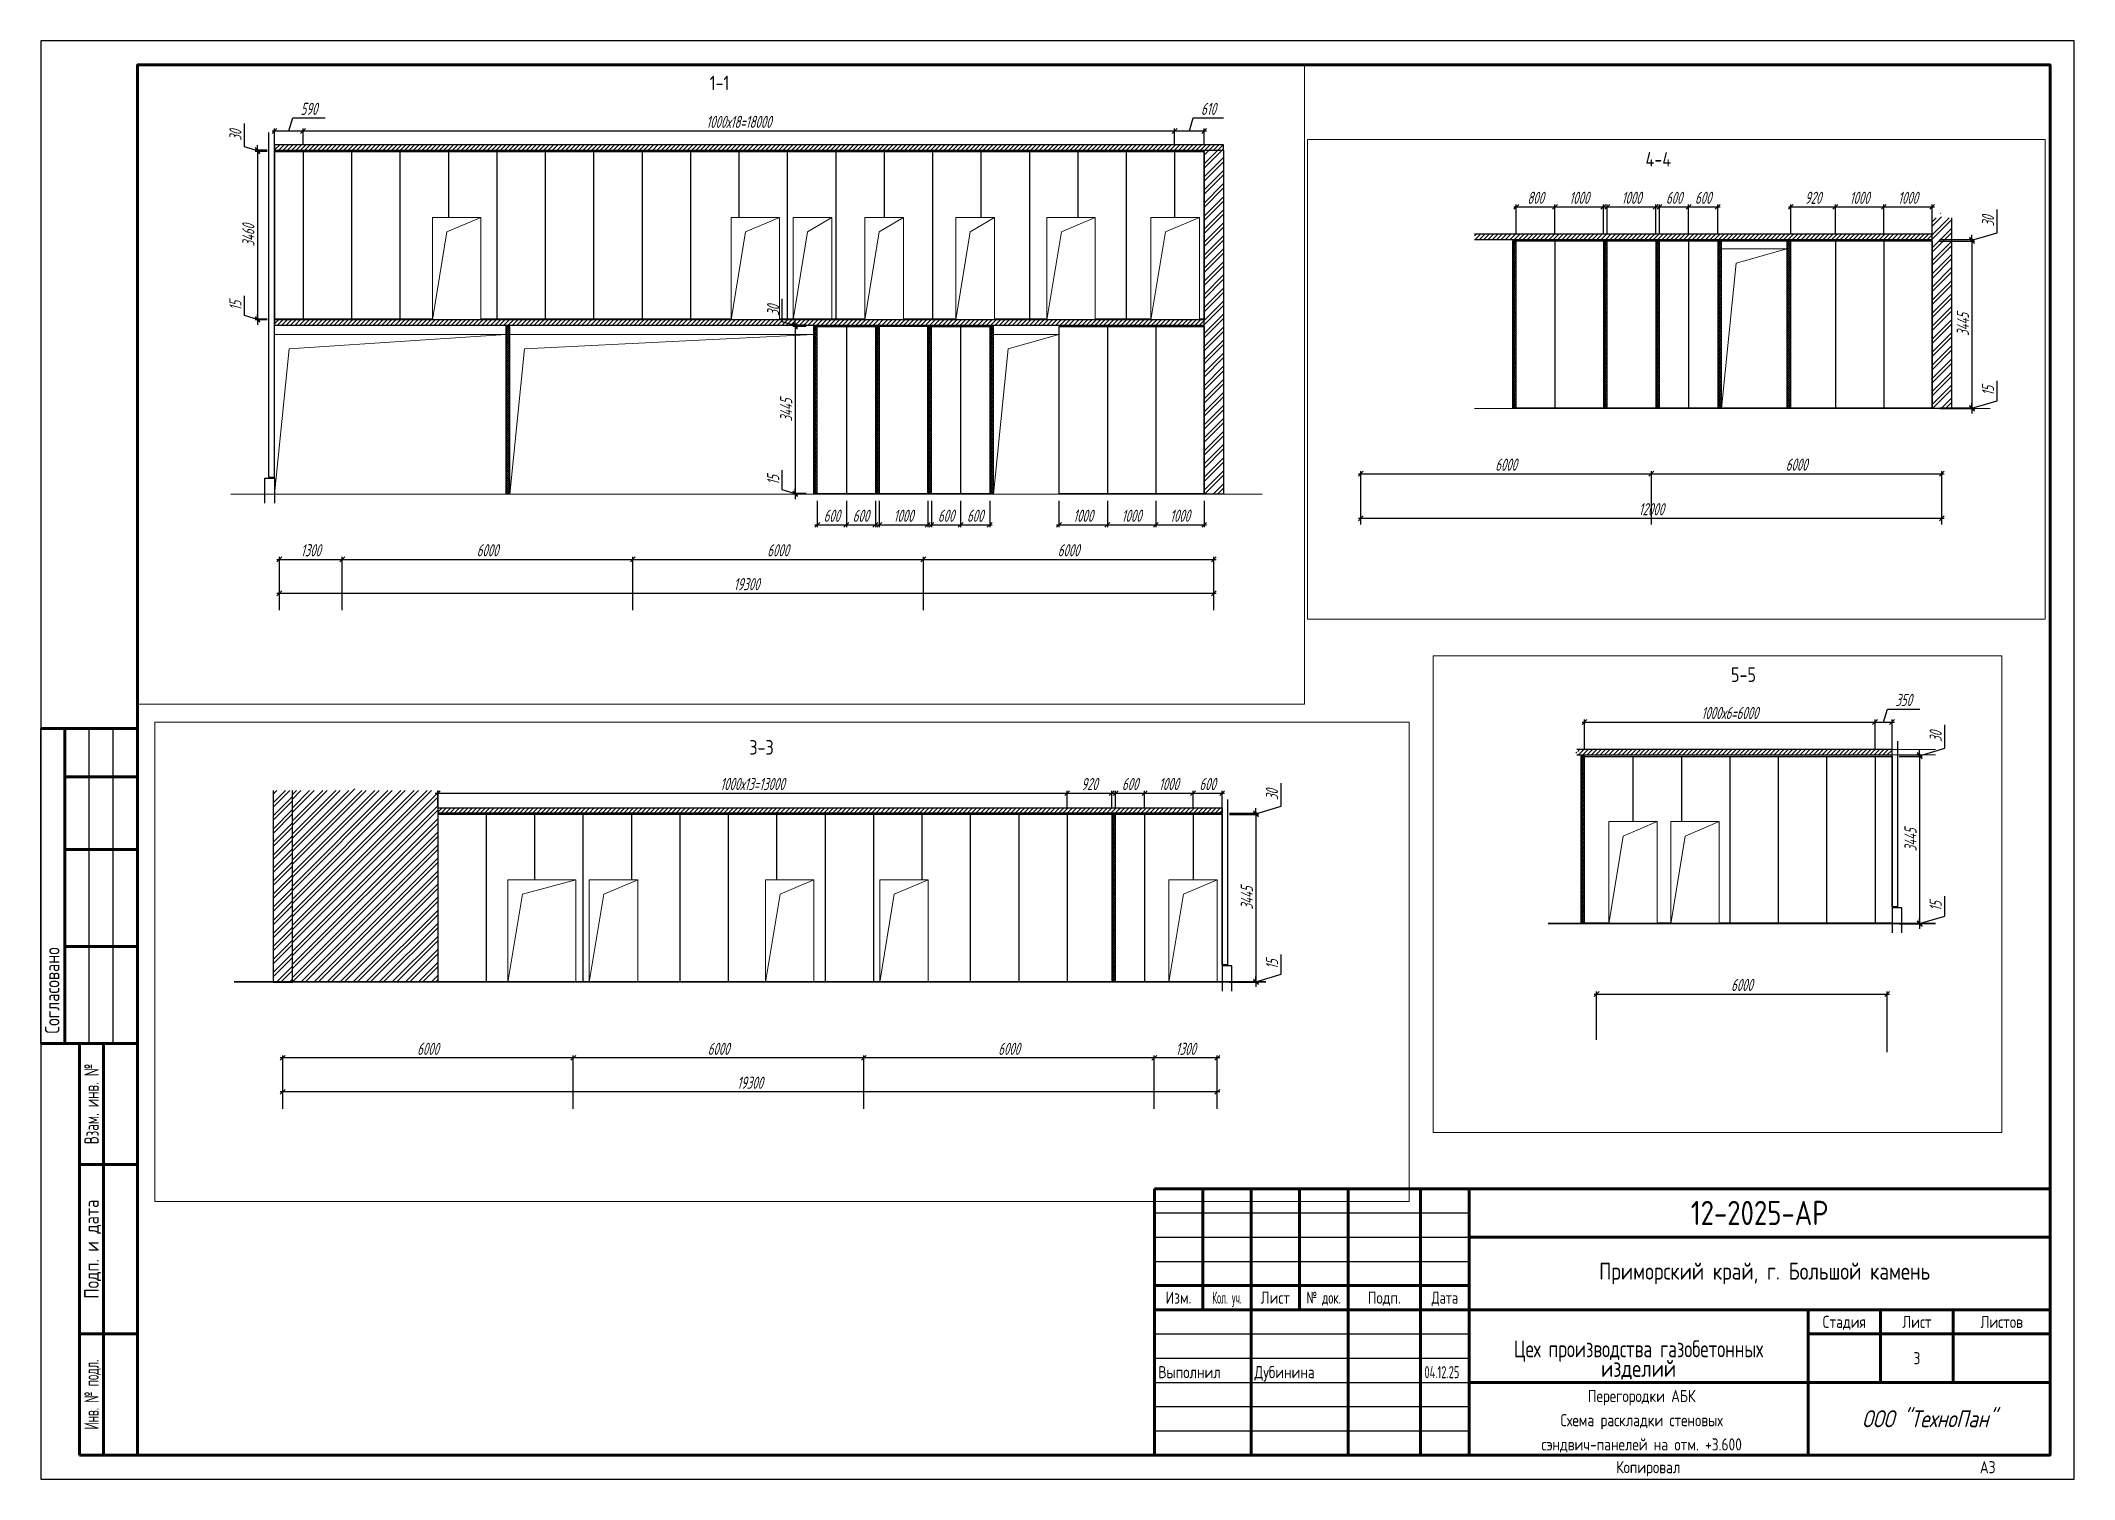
# Paper-space layout 'Лист3' of a CAD drawing. Header units: millimetres. Extents: x 0 to 420, y 0 to 297.
# The model-space entities are those that its viewports show. They can reach past a viewport. Long polylines and large blocks are cut down to what shows.
import ezdxf
from ezdxf.enums import TextEntityAlignment as Align

# ---------------------------------------------------------------- set-up
doc = ezdxf.new("R2010")
doc.units = ezdxf.units.MM
for name, color, linetype, lineweight in [('_Окна_двери', 131, 'Continuous', 15), ('_Оси', 90, 'Continuous', 13), ('_Размеры', 120, 'Continuous', 13), ('_Сендвичи', 230, 'Continuous', 30), ('_Стены', 7, 'Continuous', 30), ('_Сэндвичи штрих', 7, 'Continuous', 5), ('_Текст', 141, 'Continuous', 20), ('FORMAT', 7, 'Continuous', 25), ('выноска', 7, 'Continuous', 13), ('тонкие', 221, 'Continuous', 13)]:
    doc.layers.add(name, color=color, linetype=linetype, lineweight=lineweight)
doc.styles.add('GOST 2.304', font='CS_Gost2304.shx')
doc.styles.add('Museo sans', font='CS_Gost2304.shx')
doc.styles.add('ГОСТ 2.304', font='CS_Gost2304.shx')
doc.styles.add('СПДС_размеры', font='spdswin.shx', dxfattribs={"width": 0.8, "oblique": 15})
doc.dimstyles.new('СПДС', dxfattribs={"dimtxt": 2.5, "dimasz": 1, "dimexe": 0.5, "dimexo": 1.5, "dimtad": 1, "dimdec": 0, "dimtxsty": 'СПДС_размеры', "dimblk": 'OBLIQUE', "dimcen": 2.5, "dimdle": 0.5, "dimadec": 8, "dimazin": 0, "dimtfac": 1, "dimtdec": 0, "dimtix": 1, "dimtmove": 0, "dimatfit": 3, "dimfxl": 1, "dimarcsym": 0})
pattern_1 = [(45, (0, -18629), (-44.90128, 44.90128), [])]

psp = doc.layouts.new('Лист3')

# ---------------------------------------------------------------- texts
at = {"layer": 'FORMAT', "linetype": 'Continuous', "lineweight": 25, "style": 'GOST 2.304'}
psp.add_text('Согласовано', height=3, rotation=90, dxfattribs=at).set_placement((3.88, 92))
for s, width, p in [('Взам. инв. №', 0.8, (10.5, 77.5)), ('Инв. № подл.', 0.7, (10.5, 17.5))]:
    psp.add_text(s, height=3, rotation=90, dxfattribs=dict(at, width=width)).set_placement(p, align=Align.MIDDLE_CENTER)
psp.add_text('Подп. и дата', height=3, rotation=90, dxfattribs=at).set_placement((10.5, 47.5), align=Align.MIDDLE_CENTER)
for s, height, p in [('12-2025-АР', 5, (355, 54.99)), ('Изм.', 2.5, (235, 37.5)), ('Лист', 2.5, (255, 37.5)), ('Подп.', 2.5, (277.5, 37.5)), ('Стадия', 2.5, (372.5, 32.5)), ('Лист', 2.5, (387.5, 32.5)), ('Листов', 2.5, (405, 32.5)), ('3', 2.5, (387.5, 25)), ('изделий', 3.5, (330, 22.89))]:
    psp.add_text(s, height=height, dxfattribs=at).set_placement(p, align=Align.MIDDLE_CENTER)
at = {"layer": 'FORMAT', "linetype": 'Continuous', "lineweight": 25}
for s, height, style, p in [('Приморский край, г. Большой камень', 3.5, 'GOST 2.304', (356.05, 41.22)), ('Перегородки АБК', 2.5, 'GOST 2.304', (330.64, 15.95)), ('Схема раскладки стеновых', 2.5, 'GOST 2.304', (330.64, 10.95)), ('сэндвич-панелей на отм. +3.600', 2.5, 'GOST 2.304', (330.64, 5.95)), ('Копировал', 2.5, 'ГОСТ 2.304', (332, 1.25))]:
    psp.add_text(s, height=height, dxfattribs=dict(at, style=style)).set_placement(p, align=Align.CENTER)
at = {"layer": 'FORMAT', "linetype": 'Continuous', "lineweight": 25, "style": 'GOST 2.304'}
for s, height, width, p in [('Кол. уч.', 2.5, 0.65, (245, 37.5)), ('№ док.', 2.5, 0.8, (265, 37.5)), ('Дата', 2.5, 0.9, (290, 37.5)), ('Цех производства газобетонных', 3.5, 0.909512, (330, 26.94))]:
    psp.add_text(s, height=height, dxfattribs=dict(at, width=width)).set_placement(p, align=Align.MIDDLE_CENTER)
at = {"layer": 'FORMAT', "linetype": 'Continuous', "lineweight": 25}
for s, style, p in [('Выполнил', 'GOST 2.304', (230.82, 20.87)), ('Дубинина', 'GOST 2.304', (250.68, 20.87)), ('A3', 'ГОСТ 2.304', (400.5, 1.25))]:
    psp.add_text(s, height=2.5, dxfattribs=dict(at, style=style)).set_placement(p)
at = {"layer": 'FORMAT', "linetype": 'Continuous', "lineweight": 25, "style": 'GOST 2.304', "width": 0.77419}
psp.add_text('04.12.25', height=2.5, dxfattribs=at).set_placement((285.78, 20.87))
at = {"layer": 'FORMAT', "linetype": 'Continuous', "lineweight": 25, "style": 'GOST 2.304', "oblique": 15}
psp.add_text('ООО "ТехноПан"', height=3.5, dxfattribs=at).set_placement((390, 12.5), align=Align.MIDDLE_CENTER)

msp = doc.modelspace()

# ---------------------------------------------------------------- texts
at = {"layer": '_Текст', "linetype": 'Continuous', "ltscale": 100, "style": 'Museo sans'}
for s, p in [('1-1', (123204, -140977)), ('4-4', (201073, -144321)), ('5-5', (217991, -144321)), ('3-3', (176790, -144621))]:
    msp.add_text(s, height=300, dxfattribs=at).set_placement(p)

# ---------------------------------------------------------------- blocks, each defined once
blk = doc.blocks.new('_Oblique')
at = {"layer": 'выноска', "color": 0, "lineweight": -2}
blk.add_line((-0.5, -0.5), (0.5, 0.5), dxfattribs=at)
blk = doc.blocks.new('*D377')
at = {"layer": '_Оси', "color": 0, "lineweight": -2, "transparency": 16777216}
for p, q in [((114266, -151362), (133666, -151362)), ((114316, -151712), (114316, -151312)), ((133616, -151712), (133616, -151312))]:
    blk.add_line(p, q, dxfattribs=at)
at = {"layer": 'Defpoints', "color": 0, "transparency": 16777216}
for p in [(133616, -151362), (114316, -151862), (133616, -151862)]:
    blk.add_point(p, dxfattribs=at)
at = {"layer": '_Оси', "color": 0, "lineweight": -2, "transparency": 16777216, "xscale": 100, "yscale": 100, "zscale": 100, "rotation": 180}
blk.add_blockref('_Oblique', (114316, -151362), dxfattribs=at)
at = {"layer": '_Оси', "color": 0, "lineweight": -2, "transparency": 16777216, "xscale": 100, "yscale": 100, "zscale": 100}
blk.add_blockref('_Oblique', (133616, -151362), dxfattribs=at)
at = {"layer": '_Оси', "color": 0, "lineweight": 25, "transparency": 16777216, "insert": (123966, -151174.5), "char_height": 250, "attachment_point": 5, "style": 'СПДС_размеры'}
blk.add_mtext('19300', dxfattribs=at)
blk = doc.blocks.new('*D378')
at = {"layer": '_Оси', "color": 0, "lineweight": -2, "transparency": 16777216}
for p, q in [((114266, -150662), (115666, -150662)), ((114316, -151712), (114316, -150612)), ((115616, -151712), (115616, -150612))]:
    blk.add_line(p, q, dxfattribs=at)
at = {"layer": 'Defpoints', "color": 0, "transparency": 16777216}
for p in [(115616, -150662), (114316, -151862), (115616, -151862)]:
    blk.add_point(p, dxfattribs=at)
at = {"layer": '_Оси', "color": 0, "lineweight": -2, "transparency": 16777216, "xscale": 100, "yscale": 100, "zscale": 100, "rotation": 180}
blk.add_blockref('_Oblique', (114316, -150662), dxfattribs=at)
at = {"layer": '_Оси', "color": 0, "lineweight": -2, "transparency": 16777216, "xscale": 100, "yscale": 100, "zscale": 100}
blk.add_blockref('_Oblique', (115616, -150662), dxfattribs=at)
at = {"layer": '_Оси', "color": 0, "lineweight": 25, "transparency": 16777216, "insert": (114966, -150474.5), "char_height": 250, "attachment_point": 5, "style": 'СПДС_размеры'}
blk.add_mtext('1300', dxfattribs=at)
blk = doc.blocks.new('*D379')
at = {"layer": '_Оси', "color": 0, "lineweight": -2, "transparency": 16777216}
for p, q in [((115566, -150662), (121666, -150662)), ((115616, -151712), (115616, -150612)), ((121616, -151712), (121616, -150612))]:
    blk.add_line(p, q, dxfattribs=at)
at = {"layer": 'Defpoints', "color": 0, "transparency": 16777216}
for p in [(121616, -150662), (115616, -151862), (121616, -151862)]:
    blk.add_point(p, dxfattribs=at)
at = {"layer": '_Оси', "color": 0, "lineweight": -2, "transparency": 16777216, "xscale": 100, "yscale": 100, "zscale": 100, "rotation": 180}
blk.add_blockref('_Oblique', (115616, -150662), dxfattribs=at)
at = {"layer": '_Оси', "color": 0, "lineweight": -2, "transparency": 16777216, "xscale": 100, "yscale": 100, "zscale": 100}
blk.add_blockref('_Oblique', (121616, -150662), dxfattribs=at)
at = {"layer": '_Оси', "color": 0, "lineweight": 25, "transparency": 16777216, "insert": (118616, -150474.5), "char_height": 250, "attachment_point": 5, "style": 'СПДС_размеры'}
blk.add_mtext('6000', dxfattribs=at)
blk = doc.blocks.new('*D380')
at = {"layer": '_Оси', "color": 0, "lineweight": -2, "transparency": 16777216}
for p, q in [((121566, -150662), (127666, -150662)), ((121616, -151712), (121616, -150612)), ((127616, -151712), (127616, -150612))]:
    blk.add_line(p, q, dxfattribs=at)
at = {"layer": 'Defpoints', "color": 0, "transparency": 16777216}
for p in [(127616, -150662), (121616, -151862), (127616, -151862)]:
    blk.add_point(p, dxfattribs=at)
at = {"layer": '_Оси', "color": 0, "lineweight": -2, "transparency": 16777216, "xscale": 100, "yscale": 100, "zscale": 100, "rotation": 180}
blk.add_blockref('_Oblique', (121616, -150662), dxfattribs=at)
at = {"layer": '_Оси', "color": 0, "lineweight": -2, "transparency": 16777216, "xscale": 100, "yscale": 100, "zscale": 100}
blk.add_blockref('_Oblique', (127616, -150662), dxfattribs=at)
at = {"layer": '_Оси', "color": 0, "lineweight": 25, "transparency": 16777216, "insert": (124616, -150474.5), "char_height": 250, "attachment_point": 5, "style": 'СПДС_размеры'}
blk.add_mtext('6000', dxfattribs=at)
blk = doc.blocks.new('*D381')
at = {"layer": '_Оси', "color": 0, "lineweight": -2, "transparency": 16777216}
for p, q in [((127566, -150662), (133666, -150662)), ((127616, -151712), (127616, -150612)), ((133616, -151712), (133616, -150612))]:
    blk.add_line(p, q, dxfattribs=at)
at = {"layer": 'Defpoints', "color": 0, "transparency": 16777216}
for p in [(133616, -150662), (127616, -151862), (133616, -151862)]:
    blk.add_point(p, dxfattribs=at)
at = {"layer": '_Оси', "color": 0, "lineweight": -2, "transparency": 16777216, "xscale": 100, "yscale": 100, "zscale": 100, "rotation": 180}
blk.add_blockref('_Oblique', (127616, -150662), dxfattribs=at)
at = {"layer": '_Оси', "color": 0, "lineweight": -2, "transparency": 16777216, "xscale": 100, "yscale": 100, "zscale": 100}
blk.add_blockref('_Oblique', (133616, -150662), dxfattribs=at)
at = {"layer": '_Оси', "color": 0, "lineweight": 25, "transparency": 16777216, "insert": (130616, -150474.5), "char_height": 250, "attachment_point": 5, "style": 'СПДС_размеры'}
blk.add_mtext('6000', dxfattribs=at)
blk = doc.blocks.new('*U382')
at = {"color": 0, "ltscale": 100}
blk.add_lwpolyline([(0, 0), (4780, 0), (4780, 3300), (0, 3300)], close=True, dxfattribs=at)
blk.add_lwpolyline([(4780, 3300), (300, 3000), (0, 0)], dxfattribs=at)
blk = doc.blocks.new('*U383')
at = {"color": 0, "ltscale": 100}
blk.add_lwpolyline([(0, 0), (6270, 0), (6270, 3300), (0, 3300)], close=True, dxfattribs=at)
blk.add_lwpolyline([(6270, 3300), (300, 3000), (0, 0)], dxfattribs=at)
blk = doc.blocks.new('*U384')
at = {"color": 0, "ltscale": 100}
blk.add_lwpolyline([(0, 0), (1350, 0), (1350, 3300), (0, 3300)], close=True, dxfattribs=at)
blk.add_lwpolyline([(1350, 3300), (300, 3000), (0, 0)], dxfattribs=at)
blk = doc.blocks.new('*D385')
at = {"layer": '_Размеры', "color": 0, "lineweight": -2, "ltscale": 100, "transparency": 16777216}
for p, q in [((125426, -149453), (125426, -150000)), ((126026, -149453), (126026, -150000)), ((125376, -149950), (126076, -149950))]:
    blk.add_line(p, q, dxfattribs=at)
at = {"layer": 'Defpoints', "color": 0, "ltscale": 100, "transparency": 16777216}
for p in [(125426, -149303), (126026, -149303), (126026, -149950)]:
    blk.add_point(p, dxfattribs=at)
at = {"layer": '_Размеры', "color": 0, "lineweight": -2, "ltscale": 100, "transparency": 16777216, "xscale": 100, "yscale": 100, "zscale": 100, "rotation": 180}
blk.add_blockref('_Oblique', (125426, -149950), dxfattribs=at)
at = {"layer": '_Размеры', "color": 0, "lineweight": -2, "ltscale": 100, "transparency": 16777216, "xscale": 100, "yscale": 100, "zscale": 100}
blk.add_blockref('_Oblique', (126026, -149950), dxfattribs=at)
at = {"layer": '_Размеры', "color": 0, "ltscale": 100, "transparency": 16777216, "insert": (125726, -149762.5), "char_height": 250, "attachment_point": 5, "style": 'СПДС_размеры'}
blk.add_mtext('600', dxfattribs=at)
blk = doc.blocks.new('*D386')
at = {"layer": '_Размеры', "color": 0, "lineweight": -2, "ltscale": 100, "transparency": 16777216}
for p, q in [((126026, -149453), (126026, -150000)), ((126626, -149453), (126626, -150000)), ((125976, -149950), (126676, -149950))]:
    blk.add_line(p, q, dxfattribs=at)
at = {"layer": 'Defpoints', "color": 0, "ltscale": 100, "transparency": 16777216}
for p in [(126026, -149303), (126626, -149303), (126626, -149950)]:
    blk.add_point(p, dxfattribs=at)
at = {"layer": '_Размеры', "color": 0, "lineweight": -2, "ltscale": 100, "transparency": 16777216, "xscale": 100, "yscale": 100, "zscale": 100, "rotation": 180}
blk.add_blockref('_Oblique', (126026, -149950), dxfattribs=at)
at = {"layer": '_Размеры', "color": 0, "lineweight": -2, "ltscale": 100, "transparency": 16777216, "xscale": 100, "yscale": 100, "zscale": 100}
blk.add_blockref('_Oblique', (126626, -149950), dxfattribs=at)
at = {"layer": '_Размеры', "color": 0, "ltscale": 100, "transparency": 16777216, "insert": (126326, -149762.5), "char_height": 250, "attachment_point": 5, "style": 'СПДС_размеры'}
blk.add_mtext('600', dxfattribs=at)
blk = doc.blocks.new('*D387')
at = {"layer": '_Размеры', "color": 0, "lineweight": -2, "ltscale": 100, "transparency": 16777216}
for p, q in [((126706, -149453), (126706, -150000)), ((127706, -149453), (127706, -150000)), ((126656, -149950), (127756, -149950))]:
    blk.add_line(p, q, dxfattribs=at)
at = {"layer": 'Defpoints', "color": 0, "ltscale": 100, "transparency": 16777216}
for p in [(126706, -149303), (127706, -149303), (127706, -149950)]:
    blk.add_point(p, dxfattribs=at)
at = {"layer": '_Размеры', "color": 0, "lineweight": -2, "ltscale": 100, "transparency": 16777216, "xscale": 100, "yscale": 100, "zscale": 100, "rotation": 180}
blk.add_blockref('_Oblique', (126706, -149950), dxfattribs=at)
at = {"layer": '_Размеры', "color": 0, "lineweight": -2, "ltscale": 100, "transparency": 16777216, "xscale": 100, "yscale": 100, "zscale": 100}
blk.add_blockref('_Oblique', (127706, -149950), dxfattribs=at)
at = {"layer": '_Размеры', "color": 0, "ltscale": 100, "transparency": 16777216, "insert": (127206, -149762.5), "char_height": 250, "attachment_point": 5, "style": 'СПДС_размеры'}
blk.add_mtext('1000', dxfattribs=at)
blk = doc.blocks.new('*D388')
at = {"layer": '_Размеры', "color": 0, "lineweight": -2, "ltscale": 100, "transparency": 16777216}
for p, q in [((127786, -149453), (127786, -150000)), ((128386, -149453), (128386, -150000)), ((127736, -149950), (128436, -149950))]:
    blk.add_line(p, q, dxfattribs=at)
at = {"layer": 'Defpoints', "color": 0, "ltscale": 100, "transparency": 16777216}
for p in [(127786, -149303), (128386, -149303), (128386, -149950)]:
    blk.add_point(p, dxfattribs=at)
at = {"layer": '_Размеры', "color": 0, "lineweight": -2, "ltscale": 100, "transparency": 16777216, "xscale": 100, "yscale": 100, "zscale": 100, "rotation": 180}
blk.add_blockref('_Oblique', (127786, -149950), dxfattribs=at)
at = {"layer": '_Размеры', "color": 0, "lineweight": -2, "ltscale": 100, "transparency": 16777216, "xscale": 100, "yscale": 100, "zscale": 100}
blk.add_blockref('_Oblique', (128386, -149950), dxfattribs=at)
at = {"layer": '_Размеры', "color": 0, "ltscale": 100, "transparency": 16777216, "insert": (128086, -149762.5), "char_height": 250, "attachment_point": 5, "style": 'СПДС_размеры'}
blk.add_mtext('600', dxfattribs=at)
blk = doc.blocks.new('*D389')
at = {"layer": '_Размеры', "color": 0, "lineweight": -2, "ltscale": 100, "transparency": 16777216}
for p, q in [((128386, -149453), (128386, -150000)), ((128986, -149453), (128986, -150000)), ((128336, -149950), (129036, -149950))]:
    blk.add_line(p, q, dxfattribs=at)
at = {"layer": 'Defpoints', "color": 0, "ltscale": 100, "transparency": 16777216}
for p in [(128386, -149303), (128986, -149303), (128986, -149950)]:
    blk.add_point(p, dxfattribs=at)
at = {"layer": '_Размеры', "color": 0, "lineweight": -2, "ltscale": 100, "transparency": 16777216, "xscale": 100, "yscale": 100, "zscale": 100, "rotation": 180}
blk.add_blockref('_Oblique', (128386, -149950), dxfattribs=at)
at = {"layer": '_Размеры', "color": 0, "lineweight": -2, "ltscale": 100, "transparency": 16777216, "xscale": 100, "yscale": 100, "zscale": 100}
blk.add_blockref('_Oblique', (128986, -149950), dxfattribs=at)
at = {"layer": '_Размеры', "color": 0, "ltscale": 100, "transparency": 16777216, "insert": (128686, -149762.5), "char_height": 250, "attachment_point": 5, "style": 'СПДС_размеры'}
blk.add_mtext('600', dxfattribs=at)
blk = doc.blocks.new('*D390')
at = {"layer": '_Размеры', "color": 0, "lineweight": -2, "ltscale": 100, "transparency": 16777216}
for p, q in [((130416, -149453), (130416, -150000)), ((131416, -149453), (131416, -150000)), ((130366, -149950), (131466, -149950))]:
    blk.add_line(p, q, dxfattribs=at)
at = {"layer": 'Defpoints', "color": 0, "ltscale": 100, "transparency": 16777216}
for p in [(130416, -149303), (131416, -149303), (131416, -149950)]:
    blk.add_point(p, dxfattribs=at)
at = {"layer": '_Размеры', "color": 0, "lineweight": -2, "ltscale": 100, "transparency": 16777216, "xscale": 100, "yscale": 100, "zscale": 100, "rotation": 180}
blk.add_blockref('_Oblique', (130416, -149950), dxfattribs=at)
at = {"layer": '_Размеры', "color": 0, "lineweight": -2, "ltscale": 100, "transparency": 16777216, "xscale": 100, "yscale": 100, "zscale": 100}
blk.add_blockref('_Oblique', (131416, -149950), dxfattribs=at)
at = {"layer": '_Размеры', "color": 0, "ltscale": 100, "transparency": 16777216, "insert": (130916, -149762.5), "char_height": 250, "attachment_point": 5, "style": 'СПДС_размеры'}
blk.add_mtext('1000', dxfattribs=at)
blk = doc.blocks.new('*D391')
at = {"layer": '_Размеры', "color": 0, "lineweight": -2, "ltscale": 100, "transparency": 16777216}
for p, q in [((131416, -149453), (131416, -150000)), ((132416, -149453), (132416, -150000)), ((131366, -149950), (132466, -149950))]:
    blk.add_line(p, q, dxfattribs=at)
at = {"layer": 'Defpoints', "color": 0, "ltscale": 100, "transparency": 16777216}
for p in [(131416, -149303), (132416, -149303), (132416, -149950)]:
    blk.add_point(p, dxfattribs=at)
at = {"layer": '_Размеры', "color": 0, "lineweight": -2, "ltscale": 100, "transparency": 16777216, "xscale": 100, "yscale": 100, "zscale": 100, "rotation": 180}
blk.add_blockref('_Oblique', (131416, -149950), dxfattribs=at)
at = {"layer": '_Размеры', "color": 0, "lineweight": -2, "ltscale": 100, "transparency": 16777216, "xscale": 100, "yscale": 100, "zscale": 100}
blk.add_blockref('_Oblique', (132416, -149950), dxfattribs=at)
at = {"layer": '_Размеры', "color": 0, "ltscale": 100, "transparency": 16777216, "insert": (131916, -149762.5), "char_height": 250, "attachment_point": 5, "style": 'СПДС_размеры'}
blk.add_mtext('1000', dxfattribs=at)
blk = doc.blocks.new('*D392')
at = {"layer": '_Размеры', "color": 0, "lineweight": -2, "ltscale": 100, "transparency": 16777216}
for p, q in [((132416, -149453), (132416, -150000)), ((133416, -149453), (133416, -150000)), ((132366, -149950), (133466, -149950))]:
    blk.add_line(p, q, dxfattribs=at)
at = {"layer": 'Defpoints', "color": 0, "ltscale": 100, "transparency": 16777216}
for p in [(132416, -149303), (133416, -149303), (133416, -149950)]:
    blk.add_point(p, dxfattribs=at)
at = {"layer": '_Размеры', "color": 0, "lineweight": -2, "ltscale": 100, "transparency": 16777216, "xscale": 100, "yscale": 100, "zscale": 100, "rotation": 180}
blk.add_blockref('_Oblique', (132416, -149950), dxfattribs=at)
at = {"layer": '_Размеры', "color": 0, "lineweight": -2, "ltscale": 100, "transparency": 16777216, "xscale": 100, "yscale": 100, "zscale": 100}
blk.add_blockref('_Oblique', (133416, -149950), dxfattribs=at)
at = {"layer": '_Размеры', "color": 0, "ltscale": 100, "transparency": 16777216, "insert": (132916, -149762.5), "char_height": 250, "attachment_point": 5, "style": 'СПДС_размеры'}
blk.add_mtext('1000', dxfattribs=at)
blk = doc.blocks.new('*D393')
at = {"layer": '_Размеры', "color": 0, "lineweight": -2, "ltscale": 100, "transparency": 16777216}
for p, q in [((125196, -145858), (124920, -145858)), ((124970, -145808), (124970, -149353)), ((125196, -149303), (124920, -149303))]:
    blk.add_line(p, q, dxfattribs=at)
at = {"layer": 'Defpoints', "color": 0, "ltscale": 100, "transparency": 16777216}
for p in [(125346, -145858), (124970, -149303), (125346, -149303)]:
    blk.add_point(p, dxfattribs=at)
at = {"layer": '_Размеры', "color": 0, "lineweight": -2, "ltscale": 100, "transparency": 16777216, "xscale": 100, "yscale": 100, "zscale": 100}
for p, rotation in [((124970, -145858), 90), ((124970, -149303), 270)]:
    blk.add_blockref('_Oblique', p, dxfattribs=dict(at, rotation=rotation))
at = {"layer": '_Размеры', "color": 0, "ltscale": 100, "transparency": 16777216, "insert": (124782.5, -147580.5), "char_height": 250, "attachment_point": 5, "rotation": 90, "style": 'СПДС_размеры'}
blk.add_mtext('3445', dxfattribs=at)
blk = doc.blocks.new('*D394')
at = {"layer": '_Размеры', "color": 0, "lineweight": -2, "ltscale": 100, "transparency": 16777216}
for p, q in [((124701, -145762), (124701, -145282)), ((124970, -145828), (124970, -145728)), ((124970, -145843), (124701, -145762)), ((125196, -145828), (124920, -145828)), ((125196, -145858), (124920, -145858)), ((124970, -145858), (124970, -145828)), ((124970, -145858), (124970, -145828)), ((124970, -145858), (124970, -145958))]:
    blk.add_line(p, q, dxfattribs=at)
at = {"layer": 'Defpoints', "color": 0, "ltscale": 100, "transparency": 16777216}
for p in [(124970, -145828), (125346, -145828), (125346, -145858)]:
    blk.add_point(p, dxfattribs=at)
at = {"layer": '_Размеры', "color": 0, "lineweight": -2, "ltscale": 100, "transparency": 16777216, "xscale": 100, "yscale": 100, "zscale": 100}
for p, rotation in [((124970, -145828), 270), ((124970, -145858), 90)]:
    blk.add_blockref('_Oblique', p, dxfattribs=dict(at, rotation=rotation))
at = {"layer": '_Размеры', "color": 0, "ltscale": 100, "transparency": 16777216, "insert": (124514, -145522), "char_height": 250, "attachment_point": 5, "rotation": 90, "style": 'СПДС_размеры'}
blk.add_mtext('30', dxfattribs=at)
blk = doc.blocks.new('*D395')
at = {"layer": '_Размеры', "color": 0, "lineweight": -2, "ltscale": 100, "transparency": 16777216}
for p, q in [((124701, -149230), (124701, -148819)), ((124970, -149310), (124701, -149230)), ((125196, -149303), (124920, -149303)), ((125196, -149318), (124920, -149318)), ((124970, -149303), (124970, -149203)), ((124970, -149303), (124970, -149318)), ((124970, -149303), (124970, -149318)), ((124970, -149318), (124970, -149418))]:
    blk.add_line(p, q, dxfattribs=at)
at = {"layer": 'Defpoints', "color": 0, "ltscale": 100, "transparency": 16777216}
for p in [(124970, -149318), (125346, -149303), (125346, -149318)]:
    blk.add_point(p, dxfattribs=at)
at = {"layer": '_Размеры', "color": 0, "lineweight": -2, "ltscale": 100, "transparency": 16777216, "xscale": 100, "yscale": 100, "zscale": 100}
for p, rotation in [((124970, -149303), 270), ((124970, -149318), 90)]:
    blk.add_blockref('_Oblique', p, dxfattribs=dict(at, rotation=rotation))
at = {"layer": '_Размеры', "color": 0, "ltscale": 100, "transparency": 16777216, "insert": (124514, -149024), "char_height": 250, "attachment_point": 5, "rotation": 90, "style": 'СПДС_размеры'}
blk.add_mtext('15', dxfattribs=at)
blk = doc.blocks.new('*U479')
at = {"color": 0, "ltscale": 100}
blk.add_lwpolyline([(0, 0), (1000, 0), (1000, 2115), (0, 2115)], close=True, dxfattribs=at)
blk.add_lwpolyline([(1000, 2115), (300, 1815), (0, 0)], dxfattribs=at)
blk = doc.blocks.new('*U480')
at = {"color": 0, "ltscale": 100}
blk.add_lwpolyline([(0, 0), (800, 0), (800, 2115), (0, 2115)], close=True, dxfattribs=at)
blk.add_lwpolyline([(800, 2115), (300, 1815), (0, 0)], dxfattribs=at)
blk = doc.blocks.new('*D481')
at = {"layer": '_Размеры', "color": 0, "lineweight": -2, "ltscale": 75, "transparency": 16777216}
for p, q in [((114166, -141818), (114856, -141818)), ((114216, -142093), (114216, -141768)), ((114511, -141818), (114592, -141549)), ((114592, -141549), (115263, -141549)), ((114806, -142093), (114806, -141768))]:
    blk.add_line(p, q, dxfattribs=at)
at = {"layer": 'Defpoints', "color": 0, "ltscale": 75, "transparency": 16777216}
for p in [(114806, -141818), (114216, -142243), (114806, -142243)]:
    blk.add_point(p, dxfattribs=at)
at = {"layer": '_Размеры', "color": 0, "lineweight": -2, "ltscale": 75, "transparency": 16777216, "xscale": 100, "yscale": 100, "zscale": 100, "rotation": 180}
blk.add_blockref('_Oblique', (114216, -141818), dxfattribs=at)
at = {"layer": '_Размеры', "color": 0, "lineweight": -2, "ltscale": 75, "transparency": 16777216, "xscale": 100, "yscale": 100, "zscale": 100}
blk.add_blockref('_Oblique', (114806, -141818), dxfattribs=at)
at = {"layer": '_Размеры', "color": 0, "ltscale": 75, "transparency": 16777216, "insert": (114927, -141362), "char_height": 250, "attachment_point": 5, "style": 'СПДС_размеры'}
blk.add_mtext('590', dxfattribs=at)
blk = doc.blocks.new('*D482')
at = {"layer": '_Размеры', "color": 0, "lineweight": -2, "ltscale": 75, "transparency": 16777216}
for p, q in [((114756, -141818), (132856, -141818)), ((114806, -142093), (114806, -141768)), ((132806, -142093), (132806, -141768))]:
    blk.add_line(p, q, dxfattribs=at)
at = {"layer": 'Defpoints', "color": 0, "ltscale": 75, "transparency": 16777216}
for p in [(132806, -141818), (114806, -142243), (132806, -142243)]:
    blk.add_point(p, dxfattribs=at)
at = {"layer": '_Размеры', "color": 0, "lineweight": -2, "ltscale": 75, "transparency": 16777216, "xscale": 100, "yscale": 100, "zscale": 100, "rotation": 180}
blk.add_blockref('_Oblique', (114806, -141818), dxfattribs=at)
at = {"layer": '_Размеры', "color": 0, "lineweight": -2, "ltscale": 75, "transparency": 16777216, "xscale": 100, "yscale": 100, "zscale": 100}
blk.add_blockref('_Oblique', (132806, -141818), dxfattribs=at)
at = {"layer": '_Размеры', "color": 0, "ltscale": 75, "transparency": 16777216, "insert": (123806, -141630.5), "char_height": 250, "attachment_point": 5, "style": 'СПДС_размеры'}
blk.add_mtext('1000х18=18000', dxfattribs=at)
blk = doc.blocks.new('*D483')
at = {"layer": '_Размеры', "color": 0, "lineweight": -2, "ltscale": 75, "transparency": 16777216}
for p, q in [((132756, -141818), (133466, -141818)), ((132806, -142093), (132806, -141768)), ((133111, -141818), (133192, -141549)), ((133192, -141549), (133818, -141549)), ((133416, -142093), (133416, -141768))]:
    blk.add_line(p, q, dxfattribs=at)
at = {"layer": 'Defpoints', "color": 0, "ltscale": 75, "transparency": 16777216}
for p in [(133416, -141818), (132806, -142243), (133416, -142243)]:
    blk.add_point(p, dxfattribs=at)
at = {"layer": '_Размеры', "color": 0, "lineweight": -2, "ltscale": 75, "transparency": 16777216, "xscale": 100, "yscale": 100, "zscale": 100, "rotation": 180}
blk.add_blockref('_Oblique', (132806, -141818), dxfattribs=at)
at = {"layer": '_Размеры', "color": 0, "lineweight": -2, "ltscale": 75, "transparency": 16777216, "xscale": 100, "yscale": 100, "zscale": 100}
blk.add_blockref('_Oblique', (133416, -141818), dxfattribs=at)
at = {"layer": '_Размеры', "color": 0, "ltscale": 75, "transparency": 16777216, "insert": (133505, -141362), "char_height": 250, "attachment_point": 5, "style": 'СПДС_размеры'}
blk.add_mtext('610', dxfattribs=at)
blk = doc.blocks.new('*D484')
at = {"layer": '_Размеры', "color": 0, "lineweight": -2, "ltscale": 100, "transparency": 16777216}
for p, q in [((113595, -142147), (113595, -141667)), ((113864, -142228), (113595, -142147)), ((114066, -142213), (113814, -142213)), ((114066, -142243), (113814, -142243)), ((113864, -142213), (113864, -142113)), ((113864, -142213), (113864, -142243)), ((113864, -142213), (113864, -142243)), ((113864, -142243), (113864, -142343))]:
    blk.add_line(p, q, dxfattribs=at)
at = {"layer": 'Defpoints', "color": 0, "ltscale": 100, "transparency": 16777216}
for p in [(113864, -142243), (114216, -142213), (114216, -142243)]:
    blk.add_point(p, dxfattribs=at)
at = {"layer": '_Размеры', "color": 0, "lineweight": -2, "ltscale": 100, "transparency": 16777216, "xscale": 100, "yscale": 100, "zscale": 100}
for p, rotation in [((113864, -142213), 270), ((113864, -142243), 90)]:
    blk.add_blockref('_Oblique', p, dxfattribs=dict(at, rotation=rotation))
at = {"layer": '_Размеры', "color": 0, "ltscale": 100, "transparency": 16777216, "insert": (113408, -141907), "char_height": 250, "attachment_point": 5, "rotation": 90, "style": 'СПДС_размеры'}
blk.add_mtext('30', dxfattribs=at)
blk = doc.blocks.new('*D485')
at = {"layer": '_Размеры', "color": 0, "lineweight": -2, "ltscale": 100, "transparency": 16777216}
for p, q in [((114066, -142243), (113814, -142243)), ((113864, -142193), (113864, -145753)), ((114066, -145703), (113814, -145703))]:
    blk.add_line(p, q, dxfattribs=at)
at = {"layer": 'Defpoints', "color": 0, "ltscale": 100, "transparency": 16777216}
for p in [(114216, -142243), (113864, -145703), (114216, -145703)]:
    blk.add_point(p, dxfattribs=at)
at = {"layer": '_Размеры', "color": 0, "lineweight": -2, "ltscale": 100, "transparency": 16777216, "xscale": 100, "yscale": 100, "zscale": 100}
for p, rotation in [((113864, -142243), 90), ((113864, -145703), 270)]:
    blk.add_blockref('_Oblique', p, dxfattribs=dict(at, rotation=rotation))
at = {"layer": '_Размеры', "color": 0, "ltscale": 100, "transparency": 16777216, "insert": (113676.5, -143973), "char_height": 250, "attachment_point": 5, "rotation": 90, "style": 'СПДС_размеры'}
blk.add_mtext('3460', dxfattribs=at)
blk = doc.blocks.new('*D486')
at = {"layer": '_Размеры', "color": 0, "lineweight": -2, "ltscale": 100, "transparency": 16777216}
for p, q in [((113595, -145630), (113595, -145219)), ((113864, -145710), (113595, -145630)), ((114066, -145703), (113814, -145703)), ((114066, -145718), (113814, -145718)), ((113864, -145703), (113864, -145603)), ((113864, -145703), (113864, -145718)), ((113864, -145703), (113864, -145718)), ((113864, -145718), (113864, -145818))]:
    blk.add_line(p, q, dxfattribs=at)
at = {"layer": 'Defpoints', "color": 0, "ltscale": 100, "transparency": 16777216}
for p in [(113864, -145718), (114216, -145703), (114216, -145718)]:
    blk.add_point(p, dxfattribs=at)
at = {"layer": '_Размеры', "color": 0, "lineweight": -2, "ltscale": 100, "transparency": 16777216, "xscale": 100, "yscale": 100, "zscale": 100}
for p, rotation in [((113864, -145703), 270), ((113864, -145718), 90)]:
    blk.add_blockref('_Oblique', p, dxfattribs=dict(at, rotation=rotation))
at = {"layer": '_Размеры', "color": 0, "ltscale": 100, "transparency": 16777216, "insert": (113408, -145424), "char_height": 250, "attachment_point": 5, "rotation": 90, "style": 'СПДС_размеры'}
blk.add_mtext('15', dxfattribs=at)
blk = doc.blocks.new('*D512')
at = {"layer": '_Оси', "color": 0, "lineweight": -2, "transparency": 16777216}
for p, q in [((186505, -151582), (167105, -151582)), ((167155, -151932), (167155, -151532)), ((186455, -151932), (186455, -151532))]:
    blk.add_line(p, q, dxfattribs=at)
at = {"layer": 'Defpoints', "color": 0, "transparency": 16777216}
for p in [(167155, -151582), (167155, -152082), (186455, -152082)]:
    blk.add_point(p, dxfattribs=at)
at = {"layer": '_Оси', "color": 0, "lineweight": -2, "transparency": 16777216, "xscale": 100, "yscale": 100, "zscale": 100, "rotation": 180}
blk.add_blockref('_Oblique', (167155, -151582), dxfattribs=at)
at = {"layer": '_Оси', "color": 0, "lineweight": -2, "transparency": 16777216, "xscale": 100, "yscale": 100, "zscale": 100}
blk.add_blockref('_Oblique', (186455, -151582), dxfattribs=at)
at = {"layer": '_Оси', "color": 0, "lineweight": 25, "transparency": 16777216, "insert": (176805, -151394.5), "char_height": 250, "attachment_point": 5, "style": 'СПДС_размеры'}
blk.add_mtext('19300', dxfattribs=at)
blk = doc.blocks.new('*D513')
at = {"layer": '_Оси', "color": 0, "lineweight": -2, "transparency": 16777216}
for p, q in [((186505, -150882), (185105, -150882)), ((185155, -151932), (185155, -150832)), ((186455, -151932), (186455, -150832))]:
    blk.add_line(p, q, dxfattribs=at)
at = {"layer": 'Defpoints', "color": 0, "transparency": 16777216}
for p in [(185155, -150882), (185155, -152082), (186455, -152082)]:
    blk.add_point(p, dxfattribs=at)
at = {"layer": '_Оси', "color": 0, "lineweight": -2, "transparency": 16777216, "xscale": 100, "yscale": 100, "zscale": 100, "rotation": 180}
blk.add_blockref('_Oblique', (185155, -150882), dxfattribs=at)
at = {"layer": '_Оси', "color": 0, "lineweight": -2, "transparency": 16777216, "xscale": 100, "yscale": 100, "zscale": 100}
blk.add_blockref('_Oblique', (186455, -150882), dxfattribs=at)
at = {"layer": '_Оси', "color": 0, "lineweight": 25, "transparency": 16777216, "insert": (185805, -150694.5), "char_height": 250, "attachment_point": 5, "style": 'СПДС_размеры'}
blk.add_mtext('1300', dxfattribs=at)
blk = doc.blocks.new('*D514')
at = {"layer": '_Оси', "color": 0, "lineweight": -2, "transparency": 16777216}
for p, q in [((185205, -150882), (179105, -150882)), ((179155, -151932), (179155, -150832)), ((185155, -151932), (185155, -150832))]:
    blk.add_line(p, q, dxfattribs=at)
at = {"layer": 'Defpoints', "color": 0, "transparency": 16777216}
for p in [(179155, -150882), (179155, -152082), (185155, -152082)]:
    blk.add_point(p, dxfattribs=at)
at = {"layer": '_Оси', "color": 0, "lineweight": -2, "transparency": 16777216, "xscale": 100, "yscale": 100, "zscale": 100, "rotation": 180}
blk.add_blockref('_Oblique', (179155, -150882), dxfattribs=at)
at = {"layer": '_Оси', "color": 0, "lineweight": -2, "transparency": 16777216, "xscale": 100, "yscale": 100, "zscale": 100}
blk.add_blockref('_Oblique', (185155, -150882), dxfattribs=at)
at = {"layer": '_Оси', "color": 0, "lineweight": 25, "transparency": 16777216, "insert": (182155, -150694.5), "char_height": 250, "attachment_point": 5, "style": 'СПДС_размеры'}
blk.add_mtext('6000', dxfattribs=at)
blk = doc.blocks.new('*D515')
at = {"layer": '_Оси', "color": 0, "lineweight": -2, "transparency": 16777216}
for p, q in [((179205, -150882), (173105, -150882)), ((173155, -151932), (173155, -150832)), ((179155, -151932), (179155, -150832))]:
    blk.add_line(p, q, dxfattribs=at)
at = {"layer": 'Defpoints', "color": 0, "transparency": 16777216}
for p in [(173155, -150882), (173155, -152082), (179155, -152082)]:
    blk.add_point(p, dxfattribs=at)
at = {"layer": '_Оси', "color": 0, "lineweight": -2, "transparency": 16777216, "xscale": 100, "yscale": 100, "zscale": 100, "rotation": 180}
blk.add_blockref('_Oblique', (173155, -150882), dxfattribs=at)
at = {"layer": '_Оси', "color": 0, "lineweight": -2, "transparency": 16777216, "xscale": 100, "yscale": 100, "zscale": 100}
blk.add_blockref('_Oblique', (179155, -150882), dxfattribs=at)
at = {"layer": '_Оси', "color": 0, "lineweight": 25, "transparency": 16777216, "insert": (176155, -150694.5), "char_height": 250, "attachment_point": 5, "style": 'СПДС_размеры'}
blk.add_mtext('6000', dxfattribs=at)
blk = doc.blocks.new('*D516')
at = {"layer": '_Оси', "color": 0, "lineweight": -2, "transparency": 16777216}
for p, q in [((173205, -150882), (167105, -150882)), ((167155, -151932), (167155, -150832)), ((173155, -151932), (173155, -150832))]:
    blk.add_line(p, q, dxfattribs=at)
at = {"layer": 'Defpoints', "color": 0, "transparency": 16777216}
for p in [(167155, -150882), (167155, -152082), (173155, -152082)]:
    blk.add_point(p, dxfattribs=at)
at = {"layer": '_Оси', "color": 0, "lineweight": -2, "transparency": 16777216, "xscale": 100, "yscale": 100, "zscale": 100, "rotation": 180}
blk.add_blockref('_Oblique', (167155, -150882), dxfattribs=at)
at = {"layer": '_Оси', "color": 0, "lineweight": -2, "transparency": 16777216, "xscale": 100, "yscale": 100, "zscale": 100}
blk.add_blockref('_Oblique', (173155, -150882), dxfattribs=at)
at = {"layer": '_Оси', "color": 0, "lineweight": 25, "transparency": 16777216, "insert": (170155, -150694.5), "char_height": 250, "attachment_point": 5, "style": 'СПДС_размеры'}
blk.add_mtext('6000', dxfattribs=at)
blk = doc.blocks.new('*U518')
at = {"color": 0, "ltscale": 100}
blk.add_lwpolyline([(0, 0), (1400, 0), (1400, 2115), (0, 2115)], close=True, dxfattribs=at)
blk.add_lwpolyline([(1400, 2115), (300, 1815), (0, 0)], dxfattribs=at)
blk = doc.blocks.new('*D520')
at = {"layer": '_Размеры', "color": 0, "lineweight": -2, "ltscale": 100, "transparency": 16777216}
for p, q in [((170305, -145415), (183405, -145415)), ((170355, -145708), (170355, -145365)), ((183355, -145708), (183355, -145365))]:
    blk.add_line(p, q, dxfattribs=at)
at = {"layer": 'Defpoints', "color": 0, "ltscale": 100, "transparency": 16777216}
for p in [(183355, -145415), (170355, -145858), (183355, -145858)]:
    blk.add_point(p, dxfattribs=at)
at = {"layer": '_Размеры', "color": 0, "lineweight": -2, "ltscale": 100, "transparency": 16777216, "xscale": 100, "yscale": 100, "zscale": 100, "rotation": 180}
blk.add_blockref('_Oblique', (170355, -145415), dxfattribs=at)
at = {"layer": '_Размеры', "color": 0, "lineweight": -2, "ltscale": 100, "transparency": 16777216, "xscale": 100, "yscale": 100, "zscale": 100}
blk.add_blockref('_Oblique', (183355, -145415), dxfattribs=at)
at = {"layer": '_Размеры', "color": 0, "ltscale": 100, "transparency": 16777216, "insert": (176855, -145227.5), "char_height": 250, "attachment_point": 5, "style": 'СПДС_размеры'}
blk.add_mtext('1000х13=13000', dxfattribs=at)
blk = doc.blocks.new('*D521')
at = {"layer": '_Размеры', "color": 0, "lineweight": -2, "ltscale": 100, "transparency": 16777216}
for p, q in [((183305, -145415), (184325, -145415)), ((183355, -145708), (183355, -145365)), ((184275, -145708), (184275, -145365))]:
    blk.add_line(p, q, dxfattribs=at)
at = {"layer": 'Defpoints', "color": 0, "ltscale": 100, "transparency": 16777216}
for p in [(184275, -145415), (183355, -145858), (184275, -145858)]:
    blk.add_point(p, dxfattribs=at)
at = {"layer": '_Размеры', "color": 0, "lineweight": -2, "ltscale": 100, "transparency": 16777216, "xscale": 100, "yscale": 100, "zscale": 100, "rotation": 180}
blk.add_blockref('_Oblique', (183355, -145415), dxfattribs=at)
at = {"layer": '_Размеры', "color": 0, "lineweight": -2, "ltscale": 100, "transparency": 16777216, "xscale": 100, "yscale": 100, "zscale": 100}
blk.add_blockref('_Oblique', (184275, -145415), dxfattribs=at)
at = {"layer": '_Размеры', "color": 0, "ltscale": 100, "transparency": 16777216, "insert": (183815, -145227.5), "char_height": 250, "attachment_point": 5, "style": 'СПДС_размеры'}
blk.add_mtext('920', dxfattribs=at)
blk = doc.blocks.new('*D522')
at = {"layer": '_Размеры', "color": 0, "lineweight": -2, "ltscale": 100, "transparency": 16777216}
for p, q in [((184305, -145415), (185005, -145415)), ((184355, -145708), (184355, -145365)), ((184955, -145708), (184955, -145365))]:
    blk.add_line(p, q, dxfattribs=at)
at = {"layer": 'Defpoints', "color": 0, "ltscale": 100, "transparency": 16777216}
for p in [(184955, -145415), (184355, -145858), (184955, -145858)]:
    blk.add_point(p, dxfattribs=at)
at = {"layer": '_Размеры', "color": 0, "lineweight": -2, "ltscale": 100, "transparency": 16777216, "xscale": 100, "yscale": 100, "zscale": 100, "rotation": 180}
blk.add_blockref('_Oblique', (184355, -145415), dxfattribs=at)
at = {"layer": '_Размеры', "color": 0, "lineweight": -2, "ltscale": 100, "transparency": 16777216, "xscale": 100, "yscale": 100, "zscale": 100}
blk.add_blockref('_Oblique', (184955, -145415), dxfattribs=at)
at = {"layer": '_Размеры', "color": 0, "ltscale": 100, "transparency": 16777216, "insert": (184655, -145227.5), "char_height": 250, "attachment_point": 5, "style": 'СПДС_размеры'}
blk.add_mtext('600', dxfattribs=at)
blk = doc.blocks.new('*D523')
at = {"layer": '_Размеры', "color": 0, "lineweight": -2, "ltscale": 100, "transparency": 16777216}
for p, q in [((184905, -145415), (186005, -145415)), ((184955, -145708), (184955, -145365)), ((185955, -145708), (185955, -145365))]:
    blk.add_line(p, q, dxfattribs=at)
at = {"layer": 'Defpoints', "color": 0, "ltscale": 100, "transparency": 16777216}
for p in [(185955, -145415), (184955, -145858), (185955, -145858)]:
    blk.add_point(p, dxfattribs=at)
at = {"layer": '_Размеры', "color": 0, "lineweight": -2, "ltscale": 100, "transparency": 16777216, "xscale": 100, "yscale": 100, "zscale": 100, "rotation": 180}
blk.add_blockref('_Oblique', (184955, -145415), dxfattribs=at)
at = {"layer": '_Размеры', "color": 0, "lineweight": -2, "ltscale": 100, "transparency": 16777216, "xscale": 100, "yscale": 100, "zscale": 100}
blk.add_blockref('_Oblique', (185955, -145415), dxfattribs=at)
at = {"layer": '_Размеры', "color": 0, "ltscale": 100, "transparency": 16777216, "insert": (185455, -145227.5), "char_height": 250, "attachment_point": 5, "style": 'СПДС_размеры'}
blk.add_mtext('1000', dxfattribs=at)
blk = doc.blocks.new('*D524')
at = {"layer": '_Размеры', "color": 0, "lineweight": -2, "ltscale": 100, "transparency": 16777216}
for p, q in [((185905, -145415), (186605, -145415)), ((185955, -145708), (185955, -145365)), ((186555, -145708), (186555, -145365))]:
    blk.add_line(p, q, dxfattribs=at)
at = {"layer": 'Defpoints', "color": 0, "ltscale": 100, "transparency": 16777216}
for p in [(186555, -145415), (185955, -145858), (186555, -145858)]:
    blk.add_point(p, dxfattribs=at)
at = {"layer": '_Размеры', "color": 0, "lineweight": -2, "ltscale": 100, "transparency": 16777216, "xscale": 100, "yscale": 100, "zscale": 100, "rotation": 180}
blk.add_blockref('_Oblique', (185955, -145415), dxfattribs=at)
at = {"layer": '_Размеры', "color": 0, "lineweight": -2, "ltscale": 100, "transparency": 16777216, "xscale": 100, "yscale": 100, "zscale": 100}
blk.add_blockref('_Oblique', (186555, -145415), dxfattribs=at)
at = {"layer": '_Размеры', "color": 0, "ltscale": 100, "transparency": 16777216, "insert": (186255, -145227.5), "char_height": 250, "attachment_point": 5, "style": 'СПДС_размеры'}
blk.add_mtext('600', dxfattribs=at)
blk = doc.blocks.new('*D525')
at = {"layer": '_Размеры', "color": 0, "lineweight": -2, "ltscale": 100, "transparency": 16777216}
for p, q in [((187773, -145687), (187773, -145207)), ((187254, -145843), (187773, -145687)), ((187254, -145828), (187254, -145728)), ((186705, -145828), (187304, -145828)), ((186705, -145858), (187304, -145858)), ((187254, -145828), (187254, -145858)), ((187254, -145828), (187254, -145858)), ((187254, -145858), (187254, -145958))]:
    blk.add_line(p, q, dxfattribs=at)
at = {"layer": 'Defpoints', "color": 0, "ltscale": 100, "transparency": 16777216}
for p in [(186555, -145828), (186555, -145858), (187254, -145858)]:
    blk.add_point(p, dxfattribs=at)
at = {"layer": '_Размеры', "color": 0, "lineweight": -2, "ltscale": 100, "transparency": 16777216, "xscale": 100, "yscale": 100, "zscale": 100}
for p, rotation in [((187254, -145828), 270), ((187254, -145858), 90)]:
    blk.add_blockref('_Oblique', p, dxfattribs=dict(at, rotation=rotation))
at = {"layer": '_Размеры', "color": 0, "ltscale": 100, "transparency": 16777216, "insert": (187585, -145447), "char_height": 250, "attachment_point": 5, "rotation": 90, "style": 'СПДС_размеры'}
blk.add_mtext('30', dxfattribs=at)
blk = doc.blocks.new('*D526')
at = {"layer": '_Размеры', "color": 0, "lineweight": -2, "ltscale": 100, "transparency": 16777216}
for p, q in [((186705, -145858), (187304, -145858)), ((187254, -145808), (187254, -149353)), ((186705, -149303), (187304, -149303))]:
    blk.add_line(p, q, dxfattribs=at)
at = {"layer": 'Defpoints', "color": 0, "ltscale": 100, "transparency": 16777216}
for p in [(186555, -145858), (186555, -149303), (187254, -149303)]:
    blk.add_point(p, dxfattribs=at)
at = {"layer": '_Размеры', "color": 0, "lineweight": -2, "ltscale": 100, "transparency": 16777216, "xscale": 100, "yscale": 100, "zscale": 100}
for p, rotation in [((187254, -145858), 90), ((187254, -149303), 270)]:
    blk.add_blockref('_Oblique', p, dxfattribs=dict(at, rotation=rotation))
at = {"layer": '_Размеры', "color": 0, "ltscale": 100, "transparency": 16777216, "insert": (187066.5, -147580.5), "char_height": 250, "attachment_point": 5, "rotation": 90, "style": 'СПДС_размеры'}
blk.add_mtext('3445', dxfattribs=at)
blk = doc.blocks.new('*D527')
at = {"layer": '_Размеры', "color": 0, "lineweight": -2, "ltscale": 100, "transparency": 16777216}
for p, q in [((187773, -149155), (187773, -148744)), ((186705, -149303), (187304, -149303)), ((186705, -149318), (187304, -149318)), ((187254, -149310), (187773, -149155)), ((187254, -149303), (187254, -149203)), ((187254, -149303), (187254, -149318)), ((187254, -149303), (187254, -149318)), ((187254, -149318), (187254, -149418))]:
    blk.add_line(p, q, dxfattribs=at)
at = {"layer": 'Defpoints', "color": 0, "ltscale": 100, "transparency": 16777216}
for p in [(186555, -149303), (186555, -149318), (187254, -149318)]:
    blk.add_point(p, dxfattribs=at)
at = {"layer": '_Размеры', "color": 0, "lineweight": -2, "ltscale": 100, "transparency": 16777216, "xscale": 100, "yscale": 100, "zscale": 100}
for p, rotation in [((187254, -149303), 270), ((187254, -149318), 90)]:
    blk.add_blockref('_Oblique', p, dxfattribs=dict(at, rotation=rotation))
at = {"layer": '_Размеры', "color": 0, "ltscale": 100, "transparency": 16777216, "insert": (187585, -148949), "char_height": 250, "attachment_point": 5, "rotation": 90, "style": 'СПДС_размеры'}
blk.add_mtext('15', dxfattribs=at)
blk = doc.blocks.new('*D528')
at = {"layer": '_Оси', "color": 0, "lineweight": -2, "transparency": 16777216}
for p, q in [((201143, -150662), (207243, -150662)), ((201193, -151712), (201193, -150612)), ((207193, -151712), (207193, -150612))]:
    blk.add_line(p, q, dxfattribs=at)
at = {"layer": 'Defpoints', "color": 0, "transparency": 16777216}
for p in [(207193, -150662), (201193, -151862), (207193, -151862)]:
    blk.add_point(p, dxfattribs=at)
at = {"layer": '_Оси', "color": 0, "lineweight": -2, "transparency": 16777216, "xscale": 100, "yscale": 100, "zscale": 100, "rotation": 180}
blk.add_blockref('_Oblique', (201193, -150662), dxfattribs=at)
at = {"layer": '_Оси', "color": 0, "lineweight": -2, "transparency": 16777216, "xscale": 100, "yscale": 100, "zscale": 100}
blk.add_blockref('_Oblique', (207193, -150662), dxfattribs=at)
at = {"layer": '_Оси', "color": 0, "lineweight": 25, "transparency": 16777216, "insert": (204193, -150474.5), "char_height": 250, "attachment_point": 5, "style": 'СПДС_размеры'}
blk.add_mtext('6000', dxfattribs=at)
blk = doc.blocks.new('*D530')
at = {"layer": '_Размеры', "color": 0, "lineweight": -2, "ltscale": 100, "transparency": 16777216}
for p, q in [((198353, -145153), (199253, -145153)), ((198403, -145708), (198403, -145103)), ((199203, -145708), (199203, -145103))]:
    blk.add_line(p, q, dxfattribs=at)
at = {"layer": 'Defpoints', "color": 0, "ltscale": 100, "transparency": 16777216}
for p in [(199203, -145153), (198403, -145858), (199203, -145858)]:
    blk.add_point(p, dxfattribs=at)
at = {"layer": '_Размеры', "color": 0, "lineweight": -2, "ltscale": 100, "transparency": 16777216, "xscale": 100, "yscale": 100, "zscale": 100, "rotation": 180}
blk.add_blockref('_Oblique', (198403, -145153), dxfattribs=at)
at = {"layer": '_Размеры', "color": 0, "lineweight": -2, "ltscale": 100, "transparency": 16777216, "xscale": 100, "yscale": 100, "zscale": 100}
blk.add_blockref('_Oblique', (199203, -145153), dxfattribs=at)
at = {"layer": '_Размеры', "color": 0, "ltscale": 100, "transparency": 16777216, "insert": (198803, -144965.5), "char_height": 250, "attachment_point": 5, "style": 'СПДС_размеры'}
blk.add_mtext('800', dxfattribs=at)
blk = doc.blocks.new('*D531')
at = {"layer": '_Размеры', "color": 0, "lineweight": -2, "ltscale": 100, "transparency": 16777216}
for p, q in [((199153, -145153), (200253, -145153)), ((199203, -145708), (199203, -145103)), ((200203, -145708), (200203, -145103))]:
    blk.add_line(p, q, dxfattribs=at)
at = {"layer": 'Defpoints', "color": 0, "ltscale": 100, "transparency": 16777216}
for p in [(200203, -145153), (199203, -145858), (200203, -145858)]:
    blk.add_point(p, dxfattribs=at)
at = {"layer": '_Размеры', "color": 0, "lineweight": -2, "ltscale": 100, "transparency": 16777216, "xscale": 100, "yscale": 100, "zscale": 100, "rotation": 180}
blk.add_blockref('_Oblique', (199203, -145153), dxfattribs=at)
at = {"layer": '_Размеры', "color": 0, "lineweight": -2, "ltscale": 100, "transparency": 16777216, "xscale": 100, "yscale": 100, "zscale": 100}
blk.add_blockref('_Oblique', (200203, -145153), dxfattribs=at)
at = {"layer": '_Размеры', "color": 0, "ltscale": 100, "transparency": 16777216, "insert": (199703, -144965.5), "char_height": 250, "attachment_point": 5, "style": 'СПДС_размеры'}
blk.add_mtext('1000', dxfattribs=at)
blk = doc.blocks.new('*D532')
at = {"layer": '_Размеры', "color": 0, "lineweight": -2, "ltscale": 100, "transparency": 16777216}
for p, q in [((200233, -145153), (201333, -145153)), ((200283, -145708), (200283, -145103)), ((201283, -145708), (201283, -145103))]:
    blk.add_line(p, q, dxfattribs=at)
at = {"layer": 'Defpoints', "color": 0, "ltscale": 100, "transparency": 16777216}
for p in [(201283, -145153), (200283, -145858), (201283, -145858)]:
    blk.add_point(p, dxfattribs=at)
at = {"layer": '_Размеры', "color": 0, "lineweight": -2, "ltscale": 100, "transparency": 16777216, "xscale": 100, "yscale": 100, "zscale": 100, "rotation": 180}
blk.add_blockref('_Oblique', (200283, -145153), dxfattribs=at)
at = {"layer": '_Размеры', "color": 0, "lineweight": -2, "ltscale": 100, "transparency": 16777216, "xscale": 100, "yscale": 100, "zscale": 100}
blk.add_blockref('_Oblique', (201283, -145153), dxfattribs=at)
at = {"layer": '_Размеры', "color": 0, "ltscale": 100, "transparency": 16777216, "insert": (200783, -144965.5), "char_height": 250, "attachment_point": 5, "style": 'СПДС_размеры'}
blk.add_mtext('1000', dxfattribs=at)
blk = doc.blocks.new('*D533')
at = {"layer": '_Размеры', "color": 0, "lineweight": -2, "ltscale": 100, "transparency": 16777216}
for p, q in [((201313, -145153), (202013, -145153)), ((201363, -145708), (201363, -145103)), ((201963, -145708), (201963, -145103))]:
    blk.add_line(p, q, dxfattribs=at)
at = {"layer": 'Defpoints', "color": 0, "ltscale": 100, "transparency": 16777216}
for p in [(201963, -145153), (201363, -145858), (201963, -145858)]:
    blk.add_point(p, dxfattribs=at)
at = {"layer": '_Размеры', "color": 0, "lineweight": -2, "ltscale": 100, "transparency": 16777216, "xscale": 100, "yscale": 100, "zscale": 100, "rotation": 180}
blk.add_blockref('_Oblique', (201363, -145153), dxfattribs=at)
at = {"layer": '_Размеры', "color": 0, "lineweight": -2, "ltscale": 100, "transparency": 16777216, "xscale": 100, "yscale": 100, "zscale": 100}
blk.add_blockref('_Oblique', (201963, -145153), dxfattribs=at)
at = {"layer": '_Размеры', "color": 0, "ltscale": 100, "transparency": 16777216, "insert": (201663, -144965.5), "char_height": 250, "attachment_point": 5, "style": 'СПДС_размеры'}
blk.add_mtext('600', dxfattribs=at)
blk = doc.blocks.new('*D534')
at = {"layer": '_Размеры', "color": 0, "lineweight": -2, "ltscale": 100, "transparency": 16777216}
for p, q in [((201913, -145153), (202613, -145153)), ((201963, -145708), (201963, -145103)), ((202563, -145708), (202563, -145103))]:
    blk.add_line(p, q, dxfattribs=at)
at = {"layer": 'Defpoints', "color": 0, "ltscale": 100, "transparency": 16777216}
for p in [(202563, -145153), (201963, -145858), (202563, -145858)]:
    blk.add_point(p, dxfattribs=at)
at = {"layer": '_Размеры', "color": 0, "lineweight": -2, "ltscale": 100, "transparency": 16777216, "xscale": 100, "yscale": 100, "zscale": 100, "rotation": 180}
blk.add_blockref('_Oblique', (201963, -145153), dxfattribs=at)
at = {"layer": '_Размеры', "color": 0, "lineweight": -2, "ltscale": 100, "transparency": 16777216, "xscale": 100, "yscale": 100, "zscale": 100}
blk.add_blockref('_Oblique', (202563, -145153), dxfattribs=at)
at = {"layer": '_Размеры', "color": 0, "ltscale": 100, "transparency": 16777216, "insert": (202263, -144965.5), "char_height": 250, "attachment_point": 5, "style": 'СПДС_размеры'}
blk.add_mtext('600', dxfattribs=at)
blk = doc.blocks.new('*D535')
at = {"layer": '_Размеры', "color": 0, "lineweight": -2, "ltscale": 100, "transparency": 16777216}
for p, q in [((204023, -145153), (205043, -145153)), ((204073, -145708), (204073, -145103)), ((204993, -145708), (204993, -145103))]:
    blk.add_line(p, q, dxfattribs=at)
at = {"layer": 'Defpoints', "color": 0, "ltscale": 100, "transparency": 16777216}
for p in [(204993, -145153), (204073, -145858), (204993, -145858)]:
    blk.add_point(p, dxfattribs=at)
at = {"layer": '_Размеры', "color": 0, "lineweight": -2, "ltscale": 100, "transparency": 16777216, "xscale": 100, "yscale": 100, "zscale": 100, "rotation": 180}
blk.add_blockref('_Oblique', (204073, -145153), dxfattribs=at)
at = {"layer": '_Размеры', "color": 0, "lineweight": -2, "ltscale": 100, "transparency": 16777216, "xscale": 100, "yscale": 100, "zscale": 100}
blk.add_blockref('_Oblique', (204993, -145153), dxfattribs=at)
at = {"layer": '_Размеры', "color": 0, "ltscale": 100, "transparency": 16777216, "insert": (204533, -144965.5), "char_height": 250, "attachment_point": 5, "style": 'СПДС_размеры'}
blk.add_mtext('920', dxfattribs=at)
blk = doc.blocks.new('*D536')
at = {"layer": '_Размеры', "color": 0, "lineweight": -2, "ltscale": 100, "transparency": 16777216}
for p, q in [((204943, -145153), (206043, -145153)), ((204993, -145708), (204993, -145103)), ((205993, -145708), (205993, -145103))]:
    blk.add_line(p, q, dxfattribs=at)
at = {"layer": 'Defpoints', "color": 0, "ltscale": 100, "transparency": 16777216}
for p in [(205993, -145153), (204993, -145858), (205993, -145858)]:
    blk.add_point(p, dxfattribs=at)
at = {"layer": '_Размеры', "color": 0, "lineweight": -2, "ltscale": 100, "transparency": 16777216, "xscale": 100, "yscale": 100, "zscale": 100, "rotation": 180}
blk.add_blockref('_Oblique', (204993, -145153), dxfattribs=at)
at = {"layer": '_Размеры', "color": 0, "lineweight": -2, "ltscale": 100, "transparency": 16777216, "xscale": 100, "yscale": 100, "zscale": 100}
blk.add_blockref('_Oblique', (205993, -145153), dxfattribs=at)
at = {"layer": '_Размеры', "color": 0, "ltscale": 100, "transparency": 16777216, "insert": (205493, -144965.5), "char_height": 250, "attachment_point": 5, "style": 'СПДС_размеры'}
blk.add_mtext('1000', dxfattribs=at)
blk = doc.blocks.new('*D537')
at = {"layer": '_Размеры', "color": 0, "lineweight": -2, "ltscale": 100, "transparency": 16777216}
for p, q in [((205943, -145153), (207043, -145153)), ((205993, -145708), (205993, -145103)), ((206993, -145708), (206993, -145103))]:
    blk.add_line(p, q, dxfattribs=at)
at = {"layer": 'Defpoints', "color": 0, "ltscale": 100, "transparency": 16777216}
for p in [(206993, -145153), (205993, -145858), (206993, -145858)]:
    blk.add_point(p, dxfattribs=at)
at = {"layer": '_Размеры', "color": 0, "lineweight": -2, "ltscale": 100, "transparency": 16777216, "xscale": 100, "yscale": 100, "zscale": 100, "rotation": 180}
blk.add_blockref('_Oblique', (205993, -145153), dxfattribs=at)
at = {"layer": '_Размеры', "color": 0, "lineweight": -2, "ltscale": 100, "transparency": 16777216, "xscale": 100, "yscale": 100, "zscale": 100}
blk.add_blockref('_Oblique', (206993, -145153), dxfattribs=at)
at = {"layer": '_Размеры', "color": 0, "ltscale": 100, "transparency": 16777216, "insert": (206493, -144965.5), "char_height": 250, "attachment_point": 5, "style": 'СПДС_размеры'}
blk.add_mtext('1000', dxfattribs=at)
blk = doc.blocks.new('*D538')
at = {"layer": '_Размеры', "color": 0, "lineweight": -2, "ltscale": 100, "transparency": 16777216}
for p, q in [((208334, -145687), (208334, -145207)), ((207815, -145843), (208334, -145687)), ((207815, -145828), (207815, -145728)), ((207143, -145828), (207865, -145828)), ((207143, -145858), (207865, -145858)), ((207815, -145828), (207815, -145858)), ((207815, -145828), (207815, -145858)), ((207815, -145858), (207815, -145958))]:
    blk.add_line(p, q, dxfattribs=at)
at = {"layer": 'Defpoints', "color": 0, "ltscale": 100, "transparency": 16777216}
for p in [(206993, -145828), (206993, -145858), (207815, -145858)]:
    blk.add_point(p, dxfattribs=at)
at = {"layer": '_Размеры', "color": 0, "lineweight": -2, "ltscale": 100, "transparency": 16777216, "xscale": 100, "yscale": 100, "zscale": 100}
for p, rotation in [((207815, -145828), 270), ((207815, -145858), 90)]:
    blk.add_blockref('_Oblique', p, dxfattribs=dict(at, rotation=rotation))
at = {"layer": '_Размеры', "color": 0, "ltscale": 100, "transparency": 16777216, "insert": (208146, -145447), "char_height": 250, "attachment_point": 5, "rotation": 90, "style": 'СПДС_размеры'}
blk.add_mtext('30', dxfattribs=at)
blk = doc.blocks.new('*D539')
at = {"layer": '_Размеры', "color": 0, "lineweight": -2, "ltscale": 100, "transparency": 16777216}
for p, q in [((207143, -145858), (207865, -145858)), ((207815, -145808), (207815, -149353)), ((207143, -149303), (207865, -149303))]:
    blk.add_line(p, q, dxfattribs=at)
at = {"layer": 'Defpoints', "color": 0, "ltscale": 100, "transparency": 16777216}
for p in [(206993, -145858), (206993, -149303), (207815, -149303)]:
    blk.add_point(p, dxfattribs=at)
at = {"layer": '_Размеры', "color": 0, "lineweight": -2, "ltscale": 100, "transparency": 16777216, "xscale": 100, "yscale": 100, "zscale": 100}
for p, rotation in [((207815, -145858), 90), ((207815, -149303), 270)]:
    blk.add_blockref('_Oblique', p, dxfattribs=dict(at, rotation=rotation))
at = {"layer": '_Размеры', "color": 0, "ltscale": 100, "transparency": 16777216, "insert": (207627.5, -147580.5), "char_height": 250, "attachment_point": 5, "rotation": 90, "style": 'СПДС_размеры'}
blk.add_mtext('3445', dxfattribs=at)
blk = doc.blocks.new('*D540')
at = {"layer": '_Размеры', "color": 0, "lineweight": -2, "ltscale": 100, "transparency": 16777216}
for p, q in [((208334, -149155), (208334, -148744)), ((207143, -149303), (207865, -149303)), ((207143, -149318), (207865, -149318)), ((207815, -149310), (208334, -149155)), ((207815, -149303), (207815, -149203)), ((207815, -149303), (207815, -149318)), ((207815, -149303), (207815, -149318)), ((207815, -149318), (207815, -149418))]:
    blk.add_line(p, q, dxfattribs=at)
at = {"layer": 'Defpoints', "color": 0, "ltscale": 100, "transparency": 16777216}
for p in [(206993, -149303), (206993, -149318), (207815, -149318)]:
    blk.add_point(p, dxfattribs=at)
at = {"layer": '_Размеры', "color": 0, "lineweight": -2, "ltscale": 100, "transparency": 16777216, "xscale": 100, "yscale": 100, "zscale": 100}
for p, rotation in [((207815, -149303), 270), ((207815, -149318), 90)]:
    blk.add_blockref('_Oblique', p, dxfattribs=dict(at, rotation=rotation))
at = {"layer": '_Размеры', "color": 0, "ltscale": 100, "transparency": 16777216, "insert": (208146, -148949), "char_height": 250, "attachment_point": 5, "rotation": 90, "style": 'СПДС_размеры'}
blk.add_mtext('15', dxfattribs=at)
blk = doc.blocks.new('*D541')
at = {"layer": '_Оси', "color": 0, "lineweight": -2, "transparency": 16777216}
for p, q in [((195143, -150662), (201243, -150662)), ((195193, -151712), (195193, -150612)), ((201193, -151712), (201193, -150612))]:
    blk.add_line(p, q, dxfattribs=at)
at = {"layer": 'Defpoints', "color": 0, "transparency": 16777216}
for p in [(201193, -150662), (195193, -151862), (201193, -151862)]:
    blk.add_point(p, dxfattribs=at)
at = {"layer": '_Оси', "color": 0, "lineweight": -2, "transparency": 16777216, "xscale": 100, "yscale": 100, "zscale": 100, "rotation": 180}
blk.add_blockref('_Oblique', (195193, -150662), dxfattribs=at)
at = {"layer": '_Оси', "color": 0, "lineweight": -2, "transparency": 16777216, "xscale": 100, "yscale": 100, "zscale": 100}
blk.add_blockref('_Oblique', (201193, -150662), dxfattribs=at)
at = {"layer": '_Оси', "color": 0, "lineweight": 25, "transparency": 16777216, "insert": (198193, -150474.5), "char_height": 250, "attachment_point": 5, "style": 'СПДС_размеры'}
blk.add_mtext('6000', dxfattribs=at)
blk = doc.blocks.new('*D542')
at = {"layer": '_Оси', "color": 0, "lineweight": -2, "ltscale": 100, "transparency": 16777216}
for p, q in [((195143, -151582), (207243, -151582)), ((195193, -151712), (195193, -151532)), ((207193, -151712), (207193, -151532))]:
    blk.add_line(p, q, dxfattribs=at)
at = {"layer": 'Defpoints', "color": 0, "ltscale": 100, "transparency": 16777216}
for p in [(207193, -151582), (195193, -151862), (207193, -151862)]:
    blk.add_point(p, dxfattribs=at)
at = {"layer": '_Оси', "color": 0, "lineweight": -2, "ltscale": 100, "transparency": 16777216, "xscale": 100, "yscale": 100, "zscale": 100, "rotation": 180}
blk.add_blockref('_Oblique', (195193, -151582), dxfattribs=at)
at = {"layer": '_Оси', "color": 0, "lineweight": -2, "ltscale": 100, "transparency": 16777216, "xscale": 100, "yscale": 100, "zscale": 100}
blk.add_blockref('_Oblique', (207193, -151582), dxfattribs=at)
at = {"layer": '_Оси', "color": 0, "ltscale": 100, "transparency": 16777216, "insert": (201193, -151394.5), "char_height": 250, "attachment_point": 5, "style": 'СПДС_размеры'}
blk.add_mtext('12000', dxfattribs=at)
blk = doc.blocks.new('*D543')
at = {"layer": '_Оси', "color": 0, "lineweight": -2, "ltscale": 100, "transparency": 16777216}
for p, q in [((215167, -150764), (221267, -150764)), ((215217, -151712), (215217, -150714)), ((221217, -151962), (221217, -150714))]:
    blk.add_line(p, q, dxfattribs=at)
at = {"layer": 'Defpoints', "color": 0, "ltscale": 100, "transparency": 16777216}
for p in [(221217, -150764), (215217, -151862), (221217, -152112)]:
    blk.add_point(p, dxfattribs=at)
at = {"layer": '_Оси', "color": 0, "lineweight": -2, "ltscale": 100, "transparency": 16777216, "xscale": 100, "yscale": 100, "zscale": 100, "rotation": 180}
blk.add_blockref('_Oblique', (215217, -150764), dxfattribs=at)
at = {"layer": '_Оси', "color": 0, "lineweight": -2, "ltscale": 100, "transparency": 16777216, "xscale": 100, "yscale": 100, "zscale": 100}
blk.add_blockref('_Oblique', (221217, -150764), dxfattribs=at)
at = {"layer": '_Оси', "color": 0, "ltscale": 100, "transparency": 16777216, "insert": (218217, -150576.5), "char_height": 250, "attachment_point": 5, "style": 'СПДС_размеры'}
blk.add_mtext('6000', dxfattribs=at)
blk = doc.blocks.new('*D551')
at = {"layer": '_Размеры', "color": 0, "lineweight": -2, "ltscale": 100, "transparency": 16777216}
for p, q in [((222406, -145687), (222406, -145207)), ((221887, -145843), (222406, -145687)), ((221887, -145828), (221887, -145728)), ((221467, -145828), (221937, -145828)), ((221467, -145858), (221937, -145858)), ((221887, -145828), (221887, -145858)), ((221887, -145828), (221887, -145858)), ((221887, -145858), (221887, -145958))]:
    blk.add_line(p, q, dxfattribs=at)
at = {"layer": 'Defpoints', "color": 0, "ltscale": 100, "transparency": 16777216}
for p in [(221317, -145828), (221317, -145858), (221887, -145858)]:
    blk.add_point(p, dxfattribs=at)
at = {"layer": '_Размеры', "color": 0, "lineweight": -2, "ltscale": 100, "transparency": 16777216, "xscale": 100, "yscale": 100, "zscale": 100}
for p, rotation in [((221887, -145828), 270), ((221887, -145858), 90)]:
    blk.add_blockref('_Oblique', p, dxfattribs=dict(at, rotation=rotation))
at = {"layer": '_Размеры', "color": 0, "ltscale": 100, "transparency": 16777216, "insert": (222218, -145447), "char_height": 250, "attachment_point": 5, "rotation": 90, "style": 'СПДС_размеры'}
blk.add_mtext('30', dxfattribs=at)
blk = doc.blocks.new('*D552')
at = {"layer": '_Размеры', "color": 0, "lineweight": -2, "ltscale": 100, "transparency": 16777216}
for p, q in [((221467, -145858), (221937, -145858)), ((221887, -145808), (221887, -149353)), ((221467, -149303), (221937, -149303))]:
    blk.add_line(p, q, dxfattribs=at)
at = {"layer": 'Defpoints', "color": 0, "ltscale": 100, "transparency": 16777216}
for p in [(221317, -145858), (221317, -149303), (221887, -149303)]:
    blk.add_point(p, dxfattribs=at)
at = {"layer": '_Размеры', "color": 0, "lineweight": -2, "ltscale": 100, "transparency": 16777216, "xscale": 100, "yscale": 100, "zscale": 100}
for p, rotation in [((221887, -145858), 90), ((221887, -149303), 270)]:
    blk.add_blockref('_Oblique', p, dxfattribs=dict(at, rotation=rotation))
at = {"layer": '_Размеры', "color": 0, "ltscale": 100, "transparency": 16777216, "insert": (221699.5, -147580.5), "char_height": 250, "attachment_point": 5, "rotation": 90, "style": 'СПДС_размеры'}
blk.add_mtext('3445', dxfattribs=at)
blk = doc.blocks.new('*D553')
at = {"layer": '_Размеры', "color": 0, "lineweight": -2, "ltscale": 100, "transparency": 16777216}
for p, q in [((222406, -149155), (222406, -148744)), ((221467, -149303), (221937, -149303)), ((221467, -149318), (221937, -149318)), ((221887, -149310), (222406, -149155)), ((221887, -149303), (221887, -149203)), ((221887, -149303), (221887, -149318)), ((221887, -149303), (221887, -149318)), ((221887, -149318), (221887, -149418))]:
    blk.add_line(p, q, dxfattribs=at)
at = {"layer": 'Defpoints', "color": 0, "ltscale": 100, "transparency": 16777216}
for p in [(221317, -149303), (221317, -149318), (221887, -149318)]:
    blk.add_point(p, dxfattribs=at)
at = {"layer": '_Размеры', "color": 0, "lineweight": -2, "ltscale": 100, "transparency": 16777216, "xscale": 100, "yscale": 100, "zscale": 100}
for p, rotation in [((221887, -149303), 270), ((221887, -149318), 90)]:
    blk.add_blockref('_Oblique', p, dxfattribs=dict(at, rotation=rotation))
at = {"layer": '_Размеры', "color": 0, "ltscale": 100, "transparency": 16777216, "insert": (222218, -148949), "char_height": 250, "attachment_point": 5, "rotation": 90, "style": 'СПДС_размеры'}
blk.add_mtext('15', dxfattribs=at)
blk = doc.blocks.new('*D554')
at = {"layer": '_Размеры', "color": 0, "lineweight": -2, "ltscale": 100, "transparency": 16777216}
for p, q in [((214917, -145149), (221017, -145149)), ((214967, -145708), (214967, -145099)), ((220967, -145708), (220967, -145099))]:
    blk.add_line(p, q, dxfattribs=at)
at = {"layer": 'Defpoints', "color": 0, "ltscale": 100, "transparency": 16777216}
for p in [(220967, -145149), (214967, -145858), (220967, -145858)]:
    blk.add_point(p, dxfattribs=at)
at = {"layer": '_Размеры', "color": 0, "lineweight": -2, "ltscale": 100, "transparency": 16777216, "xscale": 100, "yscale": 100, "zscale": 100, "rotation": 180}
blk.add_blockref('_Oblique', (214967, -145149), dxfattribs=at)
at = {"layer": '_Размеры', "color": 0, "lineweight": -2, "ltscale": 100, "transparency": 16777216, "xscale": 100, "yscale": 100, "zscale": 100}
blk.add_blockref('_Oblique', (220967, -145149), dxfattribs=at)
at = {"layer": '_Размеры', "color": 0, "ltscale": 100, "transparency": 16777216, "insert": (217967, -144961.5), "char_height": 250, "attachment_point": 5, "style": 'СПДС_размеры'}
blk.add_mtext('1000х6=6000', dxfattribs=at)
blk = doc.blocks.new('*D555')
at = {"layer": '_Размеры', "color": 0, "lineweight": -2, "ltscale": 100, "transparency": 16777216}
for p, q in [((221142, -145149), (221223, -144880)), ((221223, -144880), (221894, -144880)), ((220917, -145149), (221367, -145149)), ((220967, -145708), (220967, -145099)), ((221317, -145708), (221317, -145099))]:
    blk.add_line(p, q, dxfattribs=at)
at = {"layer": 'Defpoints', "color": 0, "ltscale": 100, "transparency": 16777216}
for p in [(221317, -145149), (220967, -145858), (221317, -145858)]:
    blk.add_point(p, dxfattribs=at)
at = {"layer": '_Размеры', "color": 0, "lineweight": -2, "ltscale": 100, "transparency": 16777216, "xscale": 100, "yscale": 100, "zscale": 100, "rotation": 180}
blk.add_blockref('_Oblique', (220967, -145149), dxfattribs=at)
at = {"layer": '_Размеры', "color": 0, "lineweight": -2, "ltscale": 100, "transparency": 16777216, "xscale": 100, "yscale": 100, "zscale": 100}
blk.add_blockref('_Oblique', (221317, -145149), dxfattribs=at)
at = {"layer": '_Размеры', "color": 0, "ltscale": 100, "transparency": 16777216, "insert": (221558, -144693), "char_height": 250, "attachment_point": 5, "style": 'СПДС_размеры'}
blk.add_mtext('350', dxfattribs=at)

# ---------------------------------------------------------------- dimensions: what is measured, and where the dimension line sits
at = {"layer": '_Оси', "lineweight": 25}
for base, p1, p2, angle, picture, middle in [((115616, -150662), (114316, -151862), (115616, -151862), 180, '*D378', (114966, -150474.5)), ((121616, -150662), (115616, -151862), (121616, -151862), 180, '*D379', (118616, -150474.5)), ((127616, -150662), (121616, -151862), (127616, -151862), 180, '*D380', (124616, -150474.5)), ((133616, -150662), (127616, -151862), (133616, -151862), 180, '*D381', (130616, -150474.5)), ((201193, -150662), (195193, -151862), (201193, -151862), 180, '*D541', (198193, -150474.5)), ((207193, -150662), (201193, -151862), (207193, -151862), 180, '*D528', (204193, -150474.5)), ((167155, -150882), (173155, -152082), (167155, -152082), 0, '*D516', (170155, -150694.5)), ((173155, -150882), (179155, -152082), (173155, -152082), 0, '*D515', (176155, -150694.5)), ((179155, -150882), (185155, -152082), (179155, -152082), 0, '*D514', (182155, -150694.5)), ((185155, -150882), (186455, -152082), (185155, -152082), 0, '*D513', (185805, -150694.5)), ((133616, -151362), (114316, -151862), (133616, -151862), 180, '*D377', (123966, -151174.5)), ((167155, -151582), (186455, -152082), (167155, -152082), 0, '*D512', (176805, -151394.5))]:
    dim = msp.add_linear_dim(base=base, p1=p1, p2=p2, angle=angle, dimstyle='СПДС', override={"dimscale": 100}, dxfattribs=at)
    dim.commit()
    dim.dimension.update_dxf_attribs({"geometry": picture, "text_midpoint": middle})
at = {"layer": '_Оси', "ltscale": 100}
for base, p1, p2, picture, middle in [((221217, -150764), (215217, -151862), (221217, -152112), '*D543', (218217, -150576.5)), ((207193, -151582), (195193, -151862), (207193, -151862), '*D542', (201193, -151394.5))]:
    dim = msp.add_linear_dim(base=base, p1=p1, p2=p2, dimstyle='СПДС', override={"dimscale": 100, "dimtix": 0, "dimtmove": 1}, dxfattribs=at)
    dim.commit()
    dim.dimension.update_dxf_attribs({"geometry": picture, "text_midpoint": middle})
at = {"layer": '_Размеры', "ltscale": 75}
for base, p1, p2, picture, middle in [((114806, -141818), (114216, -142243), (114806, -142243), '*D481', (114654.1, -141361.8)), ((133416, -141818), (132806, -142243), (133416, -142243), '*D483', (133254.1, -141361.8))]:
    dim = msp.add_linear_dim(base=base, p1=p1, p2=p2, dimstyle='СПДС', override={"dimscale": 100, "dimtix": 0, "dimtmove": 1}, dxfattribs=at)
    dim.commit()
    dim.dimension.update_dxf_attribs({"geometry": picture, "text_midpoint": middle})
dim = msp.add_linear_dim(base=(132806, -141818), p1=(114806, -142243), p2=(132806, -142243), text='1000х18=18000', dimstyle='СПДС', override={"dimscale": 100, "dimtix": 0, "dimtmove": 1}, dxfattribs=at)
dim.commit()
dim.dimension.update_dxf_attribs({"geometry": '*D482', "text_midpoint": (123806, -141630.5)})
at = {"layer": '_Размеры', "ltscale": 100}
for base, p1, p2, picture, middle in [((113864, -142243), (114216, -142213), (114216, -142243), '*D484', (113407.8, -142084.9)), ((113864, -145703), (114216, -142243), (114216, -145703), '*D485', (113676.5, -143973)), ((113864, -145718), (114216, -145703), (114216, -145718), '*D486', (113407.8, -145567.4)), ((124970, -145828), (125346, -145858), (125346, -145828), '*D394', (124513.8, -145699.9)), ((187254, -145858), (186555, -145828), (186555, -145858), '*D525', (187585.2, -145624.9)), ((207815, -145858), (206993, -145828), (206993, -145858), '*D538', (208146.2, -145624.9)), ((221887, -145858), (221317, -145828), (221317, -145858), '*D551', (222218.2, -145624.9)), ((124970, -149303), (125346, -145858), (125346, -149303), '*D393', (124782.5, -147580.5)), ((187254, -149303), (186555, -145858), (186555, -149303), '*D526', (187066.5, -147580.5)), ((207815, -149303), (206993, -145858), (206993, -149303), '*D539', (207627.5, -147580.5)), ((221887, -149303), (221317, -145858), (221317, -149303), '*D552', (221699.5, -147580.5)), ((124970, -149318), (125346, -149303), (125346, -149318), '*D395', (124513.8, -149167.4)), ((187254, -149318), (186555, -149303), (186555, -149318), '*D527', (187585.2, -149092.4)), ((207815, -149318), (206993, -149303), (206993, -149318), '*D540', (208146.2, -149092.4)), ((221887, -149318), (221317, -149303), (221317, -149318), '*D553', (222218.2, -149092.4))]:
    dim = msp.add_linear_dim(base=base, p1=p1, p2=p2, angle=90, dimstyle='СПДС', override={"dimscale": 100, "dimtix": 0, "dimtmove": 1}, dxfattribs=at)
    dim.commit()
    dim.dimension.update_dxf_attribs({"geometry": picture, "text_midpoint": middle})
for base, p1, p2, picture, middle in [((199203, -145153), (198403, -145858), (199203, -145858), '*D530', (198803, -144965.5)), ((200203, -145153), (199203, -145858), (200203, -145858), '*D531', (199703, -144965.5)), ((201283, -145153), (200283, -145858), (201283, -145858), '*D532', (200783, -144965.5)), ((204993, -145153), (204073, -145858), (204993, -145858), '*D535', (204533, -144965.5)), ((205993, -145153), (204993, -145858), (205993, -145858), '*D536', (205493, -144965.5)), ((206993, -145153), (205993, -145858), (206993, -145858), '*D537', (206493, -144965.5)), ((221317, -145149), (220967, -145858), (221317, -145858), '*D555', (221285.1, -144692.8)), ((184275, -145415), (183355, -145858), (184275, -145858), '*D521', (183815, -145227.5)), ((185955, -145415), (184955, -145858), (185955, -145858), '*D523', (185455, -145227.5)), ((127706, -149950), (126706, -149303), (127706, -149303), '*D387', (127206, -149762.5)), ((131416, -149950), (130416, -149303), (131416, -149303), '*D390', (130916, -149762.5)), ((132416, -149950), (131416, -149303), (132416, -149303), '*D391', (131916, -149762.5)), ((133416, -149950), (132416, -149303), (133416, -149303), '*D392', (132916, -149762.5))]:
    dim = msp.add_linear_dim(base=base, p1=p1, p2=p2, dimstyle='СПДС', override={"dimscale": 100, "dimtix": 0, "dimtmove": 1}, dxfattribs=at)
    dim.commit()
    dim.dimension.update_dxf_attribs({"geometry": picture, "text_midpoint": middle})
for base, p1, p2, picture, middle in [((201963, -145153), (201363, -145858), (201963, -145858), '*D533', (201663, -145153)), ((202563, -145153), (201963, -145858), (202563, -145858), '*D534', (202263, -145153)), ((184955, -145415), (184355, -145858), (184955, -145858), '*D522', (184655, -145415)), ((186555, -145415), (185955, -145858), (186555, -145858), '*D524', (186255, -145415)), ((126026, -149950), (125426, -149303), (126026, -149303), '*D385', (125726, -149950)), ((126626, -149950), (126026, -149303), (126626, -149303), '*D386', (126326, -149950)), ((128386, -149950), (127786, -149303), (128386, -149303), '*D388', (128086, -149950)), ((128986, -149950), (128386, -149303), (128986, -149303), '*D389', (128686, -149950))]:
    dim = msp.add_linear_dim(base=base, p1=p1, p2=p2, dimstyle='СПДС', override={"dimscale": 100, "dimtix": 0, "dimtmove": 1}, dxfattribs=at)
    dim.commit()
    dim.dimension.update_dxf_attribs({"geometry": picture, "text_midpoint": middle, "dimtype": 160})
for base, p1, p2, text, picture, middle in [((220967, -145149), (214967, -145858), (220967, -145858), '1000х6=6000', '*D554', (217967, -144961.5)), ((183355, -145415), (170355, -145858), (183355, -145858), '1000х13=13000', '*D520', (176855, -145227.5))]:
    dim = msp.add_linear_dim(base=base, p1=p1, p2=p2, text=text, dimstyle='СПДС', override={"dimscale": 100, "dimtix": 0, "dimtmove": 1}, dxfattribs=at)
    dim.commit()
    dim.dimension.update_dxf_attribs({"geometry": picture, "text_midpoint": middle})

# ---------------------------------------------------------------- hatches: boundary and pattern name
at = {"layer": '_Сэндвичи штрих', "ltscale": 100}
h = msp.add_hatch(dxfattribs=at)
h.set_pattern_fill('ANSI31', color=256, scale=20)
h.set_pattern_definition(pattern_1)
h.paths.add_polyline_path([(133816, -142103), (114216, -142103), (114216, -142213), (133816, -142213)])
h = msp.add_hatch(dxfattribs=at)
h.set_pattern_fill('ANSI32', color=256, scale=20)
h.set_pattern_definition([(45, (0, -18629), (-134.70384, 134.70384), []), (45, (89.8, -18629), (-134.70384, 134.70384), [])])
h.paths.add_polyline_path([(133816, -142213), (133416, -142213), (133416, -149318), (133816, -149318)])
h = msp.add_hatch(dxfattribs=at)
h.set_pattern_fill('ANSI32', color=256, scale=20)
h.set_pattern_definition([(45, (25883, 0), (-134.70384, 134.70384), []), (45, (25972.8, 0), (-134.70384, 134.70384), [])])
h.paths.add_polyline_path([(168605, -145361), (167355, -145361), (167355, -149318), (170355, -149318), (170355, -145361), (168705, -145361), (168680, -145461), (168630, -145261)])
h = msp.add_hatch(dxfattribs=at)
h.set_pattern_fill('ANSI32', color=256, scale=20)
h.set_pattern_definition([(45, (73577, -18629), (-134.70384, 134.70384), []), (45, (73666.8, -18629), (-134.70384, 134.70384), [])])
h.paths.add_polyline_path([(207143, -145377), (206993, -145377), (206993, -149318), (207393, -149318), (207393, -145377), (207243, -145377), (207218, -145477), (207168, -145277)])
h = msp.add_hatch(dxfattribs=at)
h.set_pattern_fill('ANSI31', color=256, scale=20)
h.set_pattern_definition(pattern_1)
h.paths.add_polyline_path([(133416, -145718), (114216, -145718), (114216, -145828), (133416, -145828)])
h = msp.add_hatch(dxfattribs=at)
h.set_pattern_fill('ANSI32', color=256, scale=20)
h.set_pattern_definition([(45, (25883, -18629), (-134.70384, 134.70384), []), (45, (25972.8, -18629), (-134.70384, 134.70384), [])])
h.paths.add_polyline_path([(167355, -145361), (166955, -145361), (166955, -149318), (167355, -149318)])
h = msp.add_hatch(dxfattribs=at)
h.set_pattern_fill('ANSI31', color=256, scale=20)
h.set_pattern_definition([(45, (25883, -18629), (-44.90128, 44.90128), [])])
h.paths.add_polyline_path([(170355, -145718), (170355, -145828), (186555, -145828), (186555, -145718)])
h = msp.add_hatch(dxfattribs=at)
h.set_pattern_fill('ANSI31', color=256, scale=20)
h.set_pattern_definition([(45, (73577, -18629), (-44.90128, 44.90128), [])])
h.paths.add_polyline_path([(197543, -145718), (197543, -145828), (206993, -145828), (206993, -145718)])
h = msp.add_hatch(dxfattribs=at)
h.set_pattern_fill('ANSI31', color=256, scale=20)
h.set_pattern_definition([(45, (87901, -18629), (-44.90128, 44.90128), [])])
h.paths.add_polyline_path([(214806, -145798), (214806, -145828), (221317, -145828), (221317, -145718), (214806, -145718), (214806, -145748), (214856, -145760.5), (214756, -145785.5)])
h = msp.add_hatch(dxfattribs=at)
h.set_pattern_fill('ANSI37', color=256, scale=10)
h.paths.add_polyline_path([(119076, -145858), (118996, -145858), (118996, -149303), (119076, -149303)])
h = msp.add_hatch(dxfattribs=at)
h.set_pattern_fill('ANSI37', color=256, scale=10)
h.set_pattern_definition([(45, (6350, 0), (-22.4506403, 22.4506403), []), (135, (6350, 0), (-22.4506403, -22.4506403), [])])
h.paths.add_polyline_path([(125426, -145858), (125346, -145858), (125346, -149303), (125426, -149303)])
h = msp.add_hatch(dxfattribs=at)
h.set_pattern_fill('ANSI37', color=256, scale=10)
h.set_pattern_definition([(45, (7630, 0), (-22.4506403, 22.4506403), []), (135, (7630, 0), (-22.4506403, -22.4506403), [])])
h.paths.add_polyline_path([(126706, -145858), (126626, -145858), (126626, -149303), (126706, -149303)])
h = msp.add_hatch(dxfattribs=at)
h.set_pattern_fill('ANSI37', color=256, scale=10)
h.set_pattern_definition([(45, (8710, 0), (-22.4506403, 22.4506403), []), (135, (8710, 0), (-22.4506403, -22.4506403), [])])
h.paths.add_polyline_path([(127786, -145858), (127706, -145858), (127706, -149303), (127786, -149303)])
h = msp.add_hatch(dxfattribs=at)
h.set_pattern_fill('ANSI37', color=256, scale=10)
h.set_pattern_definition([(45, (9990, 0), (-22.4506403, 22.4506403), []), (135, (9990, 0), (-22.4506403, -22.4506403), [])])
h.paths.add_polyline_path([(129066, -145858), (128986, -145858), (128986, -149303), (129066, -149303)])
h = msp.add_hatch(dxfattribs=at)
h.set_pattern_fill('ANSI37', color=256, scale=10)
h.set_pattern_definition([(45, (65279, 0), (-22.4506403, 22.4506403), []), (135, (65279, 0), (-22.4506403, -22.4506403), [])])
h.paths.add_polyline_path([(184355, -145858), (184275, -145858), (184275, -149303), (184355, -149303)])
h = msp.add_hatch(dxfattribs=at)
h.set_pattern_fill('ANSI37', color=256, scale=10)
h.set_pattern_definition([(45, (79327, 0), (-22.4506403, 22.4506403), []), (135, (79327, 0), (-22.4506403, -22.4506403), [])])
h.paths.add_polyline_path([(198403, -145858), (198323, -145858), (198323, -149303), (198403, -149303)])
h = msp.add_hatch(dxfattribs=at)
h.set_pattern_fill('ANSI37', color=256, scale=10)
h.set_pattern_definition([(45, (81207, 0), (-22.4506403, 22.4506403), []), (135, (81207, 0), (-22.4506403, -22.4506403), [])])
h.paths.add_polyline_path([(200283, -145858), (200203, -145858), (200203, -149303), (200283, -149303)])
h = msp.add_hatch(dxfattribs=at)
h.set_pattern_fill('ANSI37', color=256, scale=10)
h.set_pattern_definition([(45, (82287, 0), (-22.4506403, 22.4506403), []), (135, (82287, 0), (-22.4506403, -22.4506403), [])])
h.paths.add_polyline_path([(201363, -145858), (201283, -145858), (201283, -149303), (201363, -149303)])
h = msp.add_hatch(dxfattribs=at)
h.set_pattern_fill('ANSI37', color=256, scale=10)
h.set_pattern_definition([(45, (83567, 0), (-22.4506403, 22.4506403), []), (135, (83567, 0), (-22.4506403, -22.4506403), [])])
h.paths.add_polyline_path([(202643, -145858), (202563, -145858), (202563, -149303), (202643, -149303)])
h = msp.add_hatch(dxfattribs=at)
h.set_pattern_fill('ANSI37', color=256, scale=10)
h.set_pattern_definition([(45, (84997, 0), (-22.4506403, 22.4506403), []), (135, (84997, 0), (-22.4506403, -22.4506403), [])])
h.paths.add_polyline_path([(204073, -145858), (203993, -145858), (203993, -149303), (204073, -149303)])
h = msp.add_hatch(dxfattribs=at)
h.set_pattern_fill('ANSI37', color=256, scale=10)
h.set_pattern_definition([(45, (95891, 0), (-22.4506403, 22.4506403), []), (135, (95891, 0), (-22.4506403, -22.4506403), [])])
h.paths.add_polyline_path([(214967, -145858), (214887, -145858), (214887, -149303), (214967, -149303)])

# ---------------------------------------------------------------- linework, layer by layer
at = {"layer": '_Сендвичи', "ltscale": 100}
for p, q in [((114096, -148963), (114096, -141849)), ((114216, -148963), (114216, -141849)), ((186555, -148963), (186555, -145544)), ((186675, -148963), (186675, -145544)), ((221317, -148963), (221317, -145544)), ((221437, -148963), (221437, -145544)), ((114096, -148963), (114216, -148963)), ((186675, -148963), (186555, -148963)), ((221437, -148963), (221317, -148963))]:
    msp.add_line(p, q, dxfattribs=at)
at = {"layer": '_Сендвичи', "color": 2, "ltscale": 75}
for p, q in [((114216, -142243), (114216, -145703)), ((114216, -142243), (133416, -142243)), ((114806, -142243), (114806, -145703)), ((115806, -142243), (115806, -145703)), ((116806, -142243), (116806, -145703)), ((117806, -142243), (117806, -143603)), ((118806, -142243), (118806, -145703)), ((119806, -142243), (119806, -145703)), ((120806, -142243), (120806, -145703)), ((121806, -142243), (121806, -145703)), ((122806, -142243), (122806, -145703)), ((123806, -142243), (123806, -143603)), ((124806, -142243), (124806, -145703)), ((125806, -142243), (125806, -145703)), ((126806, -142243), (126806, -143603)), ((127806, -142243), (127806, -145703)), ((128806, -142243), (128806, -143603)), ((129806, -142243), (129806, -145703)), ((130806, -142243), (130806, -143603)), ((131806, -142243), (131806, -145703)), ((132806, -142243), (132806, -143603)), ((133416, -142243), (133416, -145703)), ((117476, -145703), (114216, -145703)), ((123646, -145703), (118476, -145703)), ((126406, -145703), (124646, -145703)), ((128286, -145703), (127206, -145703)), ((130166, -145703), (129086, -145703)), ((132316, -145703), (131166, -145703)), ((133416, -145703), (133316, -145703)), ((184955, -145858), (184955, -149303)), ((185955, -145858), (185955, -147203)), ((186555, -145858), (186555, -149303))]:
    msp.add_line(p, q, dxfattribs=at)
at = {"layer": '_Сендвичи', "color": 2, "ltscale": 100}
for p, q in [((125426, -145858), (126626, -145858)), ((126026, -145858), (126026, -149303)), ((127786, -145858), (128986, -145858)), ((128386, -145858), (128386, -149303)), ((130416, -145858), (130416, -149303)), ((130416, -145858), (133416, -145858)), ((131416, -145858), (131416, -149303)), ((132416, -145858), (132416, -149303)), ((133416, -145858), (133416, -149303)), ((186555, -145858), (170355, -145858)), ((170355, -145858), (170355, -149303)), ((171355, -145858), (171355, -149303)), ((172355, -145858), (172355, -147203)), ((173355, -145858), (173355, -149303)), ((174355, -145858), (174355, -147203)), ((175355, -145858), (175355, -149303)), ((176355, -145858), (176355, -149303)), ((177355, -145858), (177355, -147203)), ((178355, -145858), (178355, -149303)), ((179355, -145858), (179355, -149303)), ((180355, -145858), (180355, -147203)), ((181355, -145858), (181355, -149303)), ((182355, -145858), (182355, -149303)), ((183355, -145858), (183355, -149303)), ((206993, -145858), (198403, -145858)), ((199203, -145858), (199203, -149303)), ((201963, -145858), (201963, -149303)), ((204993, -145858), (204993, -149303)), ((205993, -145858), (205993, -149303)), ((206993, -145858), (206993, -149303)), ((214967, -145858), (221317, -145858)), ((215967, -145858), (215967, -147203)), ((216967, -145858), (216967, -147203)), ((217967, -145858), (217967, -149303)), ((218967, -145858), (218967, -149303)), ((219967, -145858), (219967, -149303)), ((220967, -145858), (220967, -149303)), ((221317, -145858), (221317, -149303)), ((125426, -149303), (126626, -149303)), ((127786, -149303), (128986, -149303)), ((130416, -149303), (133416, -149303)), ((170355, -149303), (171805, -149303)), ((173205, -149303), (173485, -149303)), ((174485, -149303), (177125, -149303)), ((178125, -149303), (179485, -149303)), ((180485, -149303), (185455, -149303)), ((186455, -149303), (186555, -149303)), ((198403, -149303), (206993, -149303)), ((215467, -149303), (214967, -149303)), ((216747, -149303), (216467, -149303)), ((221317, -149303), (217747, -149303))]:
    msp.add_line(p, q, dxfattribs=at)
for points in [[(118996, -149303), (119076, -149303), (119076, -145858), (118996, -145858)], [(125346, -149303), (125426, -149303), (125426, -145858), (125346, -145858)], [(126626, -149303), (126706, -149303), (126706, -145858), (126626, -145858)], [(126706, -149303), (127706, -149303), (127706, -145858), (126706, -145858)], [(127706, -149303), (127786, -149303), (127786, -145858), (127706, -145858)], [(128986, -149303), (129066, -149303), (129066, -145858), (128986, -145858)], [(184275, -149303), (184355, -149303), (184355, -145858), (184275, -145858)], [(198323, -149303), (198403, -149303), (198403, -145858), (198323, -145858)], [(200203, -149303), (200283, -149303), (200283, -145858), (200203, -145858)], [(201283, -149303), (201363, -149303), (201363, -145858), (201283, -145858)], [(202563, -149303), (202643, -149303), (202643, -145858), (202563, -145858)], [(203993, -149303), (204073, -149303), (204073, -145858), (203993, -145858)], [(214887, -149303), (214967, -149303), (214967, -145858), (214887, -145858)]]:
    msp.add_lwpolyline(points, close=True, dxfattribs=at)
at = {"layer": '_Стены', "ltscale": 100}
for p, q in [((170355, -145361), (170355, -149318)), ((170355, -149318), (167355, -149318))]:
    msp.add_line(p, q, dxfattribs=at)
for points in [[(114216, -142213), (133816, -142213), (133816, -142103), (114216, -142103)], [(133816, -149318), (133416, -149318), (133416, -142213), (133816, -142213)], [(114216, -145828), (133416, -145828), (133416, -145718), (114216, -145718)]]:
    msp.add_lwpolyline(points, close=True, dxfattribs=at)
for points in [[(166955, -145361), (166955, -149318), (167355, -149318), (167355, -145361)], [(170355, -145718), (186555, -145718), (186555, -145828), (170355, -145828)], [(197543, -145828), (206993, -145828), (206993, -145718), (197543, -145718)], [(207393, -145377), (207393, -149318), (206993, -149318), (206993, -145377)], [(214806, -145828), (221317, -145828), (221317, -145718), (214806, -145718)], [(114016, -149503), (114016, -148983), (114216, -148983), (114216, -149503)], [(186755, -149503), (186755, -148983), (186555, -148983), (186555, -149503)], [(221517, -149503), (221517, -148983), (221317, -148983), (221317, -149503)]]:
    msp.add_lwpolyline(points, dxfattribs=at)
at = {"layer": 'тонкие', "ltscale": 100}
for p, q in [((214806, -145718), (222217, -145718)), ((214806, -145828), (222217, -145828)), ((113316, -149318), (134616, -149318)), ((187455, -149303), (166155, -149303)), ((187455, -149318), (166155, -149318)), ((197543, -149318), (208193, -149318)), ((214217, -149303), (222217, -149303)), ((214217, -149318), (222217, -149318))]:
    msp.add_line(p, q, dxfattribs=at)

# ---------------------------------------------------------------- block references
at = {"layer": '_Окна_двери', "ltscale": 75}
for name, p in [('*U479', (117476, -145718)), ('*U479', (123646, -145718)), ('*U480', (124926, -145718)), ('*U480', (126406, -145718)), ('*U480', (128286, -145718)), ('*U479', (130166, -145718)), ('*U479', (132316, -145718)), ('*U518', (171805, -149318)), ('*U479', (173485, -149318)), ('*U479', (177125, -149318)), ('*U479', (179485, -149318)), ('*U479', (185455, -149318)), ('*U479', (215467, -149318)), ('*U479', (216747, -149318))]:
    msp.add_blockref(name, p, dxfattribs=at)
at = {"layer": '_Окна_двери', "ltscale": 100}
for name, p in [('*U382', (114216, -149318)), ('*U383', (119076, -149318)), ('*U384', (129066, -149318)), ('*U384', (202643, -149318))]:
    msp.add_blockref(name, p, dxfattribs=at)

msp.set_redraw_order([(e.dxf.handle, doc.entitydb.next_handle()) for e in msp.query("TEXT MTEXT ATTDEF DIMENSION ARC_DIMENSION")])  # texts and dimensions are drawn at this point

# ---------------------------------------------------------------- linework, layer by layer
at = {"layer": 'FORMAT', "linetype": 'Continuous', "lineweight": 25}
for p, q in [((0, 90), (0, 155)), ((10, 90), (10, 155)), ((15, 90), (15, 155)), ((230, 55), (295, 55)), ((230, 50), (295, 50)), ((230, 45), (295, 45)), ((230, 30), (295, 30)), ((230, 25), (295, 25)), ((230, 20), (295, 20)), ((230, 15), (295, 15)), ((230, 10), (295, 10))]:
    psp.add_line(p, q, dxfattribs=at)
at = {"layer": 'FORMAT', "linetype": 'Continuous', "lineweight": 60}
for p, q in [((20, 155), (0, 155)), ((5, 90), (5, 155)), ((20, 5), (20, 155)), ((5, 145), (20, 145)), ((5, 130), (20, 130)), ((5, 110), (20, 110)), ((0, 90), (20, 90)), ((8, 5), (8, 90)), ((13, 5), (13, 90)), ((8, 65), (20, 65)), ((230, 60), (415, 60)), ((230, 5), (230, 60)), ((240, 60), (240, 35)), ((250, 60), (250, 5)), ((260, 60), (260, 35)), ((270, 60), (270, 5)), ((285, 60), (285, 5)), ((295, 5), (295, 59.99)), ((295, 50), (415, 50)), ((230, 40), (295, 40)), ((230, 35), (415, 35)), ((365, 5), (365, 35)), ((365, 35), (365, 5)), ((380, 35), (380, 20)), ((395, 35), (395, 20)), ((8, 30), (20, 30)), ((365, 30), (415, 30)), ((295, 20), (415, 20)), ((20, 5), (8, 5))]:
    psp.add_line(p, q, dxfattribs=at)
at = {"layer": 'FORMAT', "linetype": 'Continuous', "lineweight": 60, "ltscale": 100}
for p, q in [((415, 5), (415, 60)), ((230, 5), (415, 5))]:
    psp.add_line(p, q, dxfattribs=at)
at = {"layer": 'FORMAT', "linetype": 'Continuous', "lineweight": 25}
psp.add_lwpolyline([(0, 0), (420, 0), (420, 297), (0, 297), (0, 0)], dxfattribs=at)
at = {"layer": 'FORMAT', "linetype": 'Continuous', "lineweight": 60}
psp.add_lwpolyline([(20, 5), (415, 5), (415, 292), (20, 292), (20, 5)], dxfattribs=at)

psp.set_redraw_order([(e.dxf.handle, doc.entitydb.next_handle()) for e in psp.query("TEXT MTEXT ATTDEF DIMENSION ARC_DIMENSION")])  # texts and dimensions are drawn at this point

# ---------------------------------------------------------------- viewports
at = {"layer": 'Defpoints', "ltscale": 100}
psp.add_viewport(center=(140.5, 226), size=(241, 132), view_center_point=(123436.76, -147054.58), view_height=13200.0007, dxfattribs=at)
for center, size, view_center_point, view_height, status in [((337.8, 227.09), (152.4, 99), (201708.75, -148713.11), 9900.0014, 4), ((346.3, 120.79), (117.4, 98.4111), (217712.13, -148703.27), 9841.1093, 5), ((153.1, 106.83), (259, 99), (177465.45, -148898.72), 9900.0002, 3)]:
    psp.add_viewport(center=center, size=size, view_center_point=view_center_point, view_height=view_height, status=status, dxfattribs=at)

doc.saveas('drawing.dxf')
